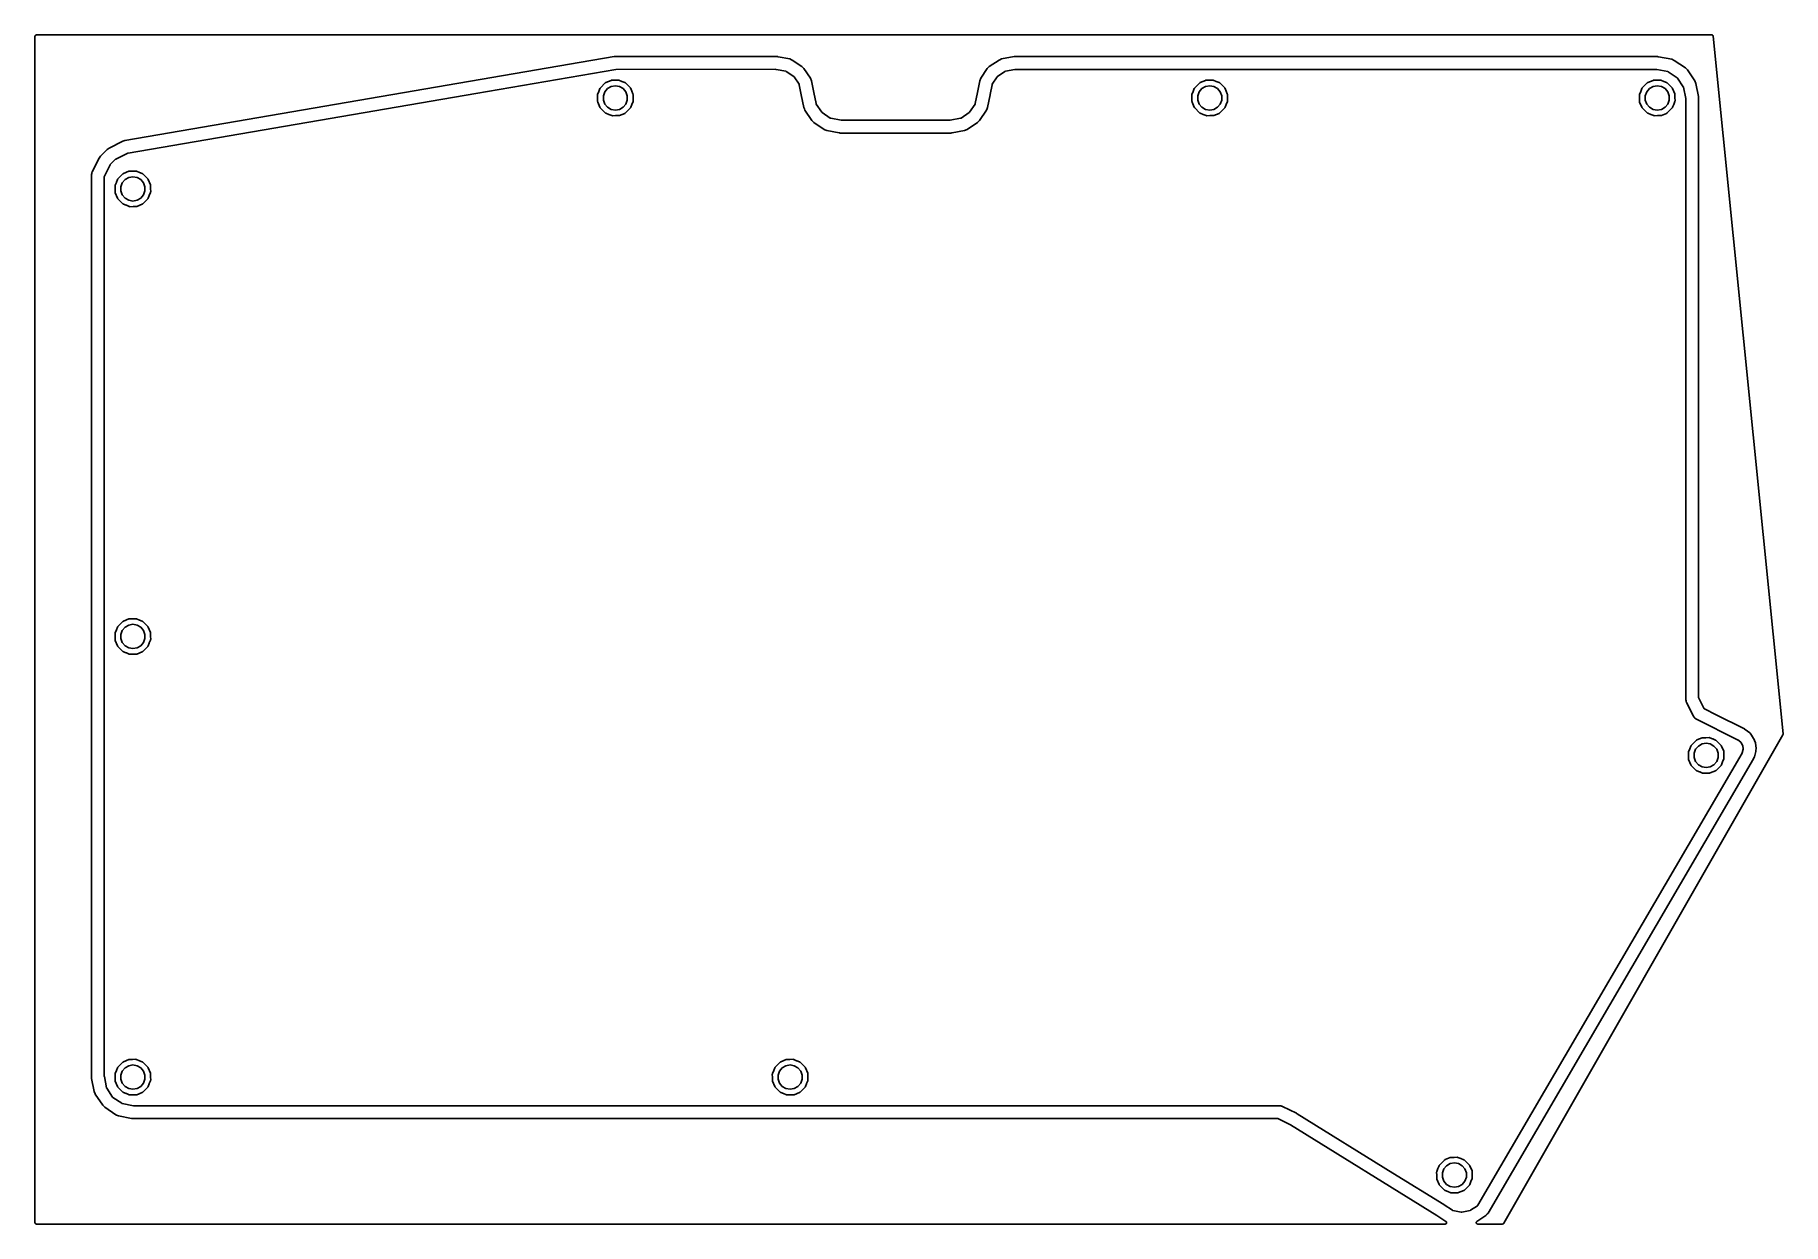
# Model space of a CAD drawing. Extents: x 64 to 222, y -146 to -38.
import ezdxf

# ---------------------------------------------------------------- set-up
doc = ezdxf.new("R2010")
doc.units = 0
doc.header["$MEASUREMENT"] = 0
doc.layers.add('BLACK', color=7, linetype='CONTINUOUS')

msp = doc.modelspace()

# ---------------------------------------------------------------- linework, layer by layer
at = {"layer": 'Black'}
for p, q in [((63.5, -38.227), (63.5019, -38.2161)), ((63.5, -145.923), (63.5, -38.227)), ((63.5019, -38.2049), (63.5057, -38.1945)), ((63.5019, -38.2161), (63.5019, -38.2049)), ((63.5057, -38.1945), (63.5077, -38.1836)), ((63.5077, -38.1836), (63.5132, -38.1739)), ((63.5132, -38.1739), (63.517, -38.1635)), ((63.517, -38.1635), (63.5242, -38.155)), ((63.5242, -38.155), (63.5297, -38.1454)), ((63.5297, -38.1454), (63.5382, -38.1382)), ((63.5382, -38.1382), (63.5454, -38.1297)), ((63.5454, -38.1297), (63.555, -38.1242)), ((63.555, -38.1242), (63.5635, -38.117)), ((63.5635, -38.117), (63.5739, -38.1132)), ((63.5739, -38.1132), (63.5836, -38.1077)), ((63.5836, -38.1077), (63.5945, -38.1057)), ((63.5945, -38.1057), (63.6049, -38.1019)), ((63.6049, -38.1019), (63.6161, -38.1019)), ((63.6161, -38.1019), (63.627, -38.1)), ((63.627, -38.1), (215.785, -38.1)), ((215.785, -38.1), (215.79, -38.1008)), ((215.79, -38.1008), (215.795, -38.1004)), ((215.795, -38.1004), (215.811, -38.1046)), ((215.811, -38.1046), (215.829, -38.1077)), ((215.829, -38.1077), (215.833, -38.1101)), ((215.833, -38.1101), (215.837, -38.1112)), ((215.837, -38.1112), (215.852, -38.121)), ((215.852, -38.121), (215.867, -38.1297)), ((215.867, -38.1297), (215.87, -38.1334)), ((215.87, -38.1334), (215.874, -38.1361)), ((215.874, -38.1361), (215.884, -38.1502)), ((215.884, -38.1502), (215.895, -38.1635)), ((215.895, -38.1635), (215.897, -38.168)), ((215.897, -38.168), (215.899, -38.1719)), ((215.899, -38.1719), (215.904, -38.1886)), ((215.904, -38.1886), (215.91, -38.2049)), ((215.91, -38.2049), (215.91, -38.2097)), ((215.91, -38.2097), (215.911, -38.2144)), ((215.911, -38.2144), (222.246, -101.56)), ((116.094, -40.0675), (71.6688, -47.6833)), ((103.547, -43.4014), (116.244, -41.2248)), ((116.151, -40.069), (116.094, -40.0675)), ((116.165, -40.0669), (116.151, -40.069)), ((116.179, -40.0666), (116.165, -40.0669)), ((116.227, -40.057), (116.179, -40.0666)), ((130.866, -40.0519), (116.227, -40.057)), ((116.244, -41.2248), (116.255, -41.2249)), ((116.255, -41.2249), (116.265, -41.223)), ((116.265, -41.223), (130.775, -41.218)), ((130.775, -41.218), (130.787, -41.2201)), ((130.787, -41.2201), (130.799, -41.2204)), ((130.799, -41.2204), (131.685, -41.3966)), ((130.948, -40.0682), (130.866, -40.0519)), ((130.96, -40.0685), (130.948, -40.0682)), ((130.973, -40.0706), (130.96, -40.0685)), ((130.996, -40.0706), (130.973, -40.0706)), ((132.039, -40.2781), (130.996, -40.0706)), ((132.209, -40.3483), (132.039, -40.2781)), ((132.272, -40.3746), (132.209, -40.3483)), ((132.209, -40.3483), (132.209, -40.3483)), ((133.156, -40.9655), (132.272, -40.3746)), ((133.335, -41.1437), (133.156, -40.9655)), ((133.925, -42.028), (133.335, -41.1437)), ((149.985, -41.1437), (149.395, -42.028)), ((150.164, -40.9655), (149.985, -41.1437)), ((151.048, -40.3746), (150.164, -40.9655)), ((151.111, -40.3483), (151.048, -40.3746)), ((151.28, -40.2785), (151.111, -40.3483)), ((151.111, -40.3483), (151.111, -40.3483)), ((152.428, -40.0686), (151.28, -40.2785)), ((151.635, -41.3966), (152.495, -41.2254)), ((152.429, -40.0682), (152.428, -40.0686)), ((152.43, -40.0682), (152.429, -40.0682)), ((152.486, -40.057), (152.43, -40.0682)), ((210.8, -40.057), (152.486, -40.057)), ((152.495, -41.2254), (152.508, -41.2252)), ((152.508, -41.2252), (152.52, -41.223)), ((152.52, -41.223), (210.75, -41.223)), ((210.75, -41.223), (210.762, -41.2252)), ((210.762, -41.2252), (210.775, -41.2254)), ((210.775, -41.2254), (211.783, -41.4259)), ((210.856, -40.0682), (210.8, -40.057)), ((210.869, -40.0685), (210.856, -40.0682)), ((210.881, -40.0706), (210.869, -40.0685)), ((210.946, -40.0706), (210.881, -40.0706)), ((212.136, -40.3074), (210.946, -40.0706)), ((212.369, -40.4039), (212.136, -40.3074)), ((213.379, -41.0782), (212.369, -40.4039)), ((213.557, -41.2564), (213.379, -41.0782)), ((214.231, -42.2657), (213.557, -41.2564)), ((115.295, -42.451), (114.843, -42.903)), ((115.314, -42.4433), (115.295, -42.451)), ((115.319, -42.4399), (115.314, -42.4433)), ((115.325, -42.4379), (115.319, -42.4399)), ((115.338, -42.4281), (115.325, -42.4379)), ((115.351, -42.4197), (115.338, -42.4281)), ((115.354, -42.4158), (115.351, -42.4197)), ((115.831, -42.2183), (115.354, -42.4158)), ((115.495, -42.9691), (115.827, -42.7774)), ((115.827, -42.7774), (116.205, -42.7108)), ((115.838, -42.2181), (115.831, -42.2183)), ((115.839, -42.2181), (115.838, -42.218)), ((115.838, -42.218), (115.838, -42.2181)), ((115.86, -42.2135), (115.839, -42.2181)), ((115.881, -42.209), (115.86, -42.2135)), ((115.882, -42.2086), (115.881, -42.2087)), ((115.881, -42.2087), (115.881, -42.209)), ((115.887, -42.2067), (115.882, -42.2086)), ((116.177, -42.207), (115.887, -42.2067)), ((116.179, -42.2066), (116.177, -42.207)), ((116.182, -42.2069), (116.179, -42.2066)), ((116.472, -42.1974), (116.182, -42.2069)), ((116.205, -42.7108), (116.583, -42.7774)), ((116.477, -42.1991), (116.472, -42.1974)), ((116.477, -42.1992), (116.477, -42.1991)), ((116.478, -42.1996), (116.477, -42.1992)), ((116.499, -42.2033), (116.478, -42.1996)), ((116.52, -42.2073), (116.499, -42.2033)), ((116.521, -42.2072), (116.52, -42.2073)), ((116.521, -42.2073), (116.521, -42.2072)), ((116.526, -42.2073), (116.521, -42.2073)), ((116.795, -42.3188), (116.526, -42.2073)), ((116.583, -42.7774), (116.915, -42.9691)), ((116.797, -42.3193), (116.795, -42.3188)), ((116.799, -42.3204), (116.797, -42.3193)), ((117.057, -42.4176), (116.799, -42.3204)), ((117.059, -42.4202), (117.057, -42.4176)), ((117.072, -42.4287), (117.059, -42.4202)), ((117.085, -42.4386), (117.072, -42.4287)), ((117.091, -42.4405), (117.085, -42.4386)), ((117.096, -42.4439), (117.091, -42.4405)), ((117.117, -42.4526), (117.096, -42.4439)), ((117.569, -42.9053), (117.117, -42.4526)), ((131.685, -41.3966), (131.688, -41.3976)), ((131.688, -41.3976), (131.691, -41.3978)), ((131.691, -41.3978), (131.709, -41.4056)), ((131.709, -41.4056), (131.727, -41.4126)), ((131.727, -41.4126), (131.729, -41.4145)), ((131.729, -41.4145), (131.731, -41.4156)), ((131.731, -41.4156), (132.402, -41.8635)), ((132.402, -41.8635), (132.404, -41.8654)), ((132.404, -41.8654), (132.406, -41.8666)), ((132.406, -41.8666), (132.419, -41.8806)), ((132.419, -41.8806), (132.433, -41.894)), ((132.433, -41.894), (132.435, -41.8965)), ((132.435, -41.8965), (132.437, -41.8985)), ((132.437, -41.8985), (132.884, -42.5688)), ((132.884, -42.5688), (132.886, -42.5713)), ((132.886, -42.5713), (132.887, -42.5735)), ((132.887, -42.5735), (132.894, -42.5915)), ((132.894, -42.5915), (132.902, -42.6092)), ((132.902, -42.6092), (132.902, -42.612)), ((132.902, -42.612), (132.903, -42.6146)), ((132.903, -42.6146), (133.088, -43.5437)), ((134.022, -42.2608), (133.925, -42.028)), ((134.232, -43.3163), (134.022, -42.2608)), ((149.298, -42.2608), (149.088, -43.3163)), ((149.395, -42.028), (149.298, -42.2608)), ((150.24, -43.5018), (150.417, -42.6146)), ((150.417, -42.6146), (150.418, -42.612)), ((150.418, -42.6092), (150.426, -42.5915)), ((150.418, -42.612), (150.418, -42.6092)), ((150.426, -42.5915), (150.433, -42.5735)), ((150.433, -42.5735), (150.434, -42.5713)), ((150.434, -42.5713), (150.436, -42.5688)), ((150.436, -42.5688), (150.883, -41.8985)), ((150.883, -41.8985), (150.885, -41.8965)), ((150.885, -41.8965), (150.887, -41.894)), ((150.887, -41.894), (150.901, -41.8806)), ((150.901, -41.8806), (150.914, -41.8666)), ((150.914, -41.8666), (150.916, -41.8654)), ((150.916, -41.8654), (150.918, -41.8635)), ((150.918, -41.8635), (151.589, -41.4156)), ((151.589, -41.4156), (151.591, -41.4145)), ((151.591, -41.4145), (151.593, -41.4126)), ((151.593, -41.4126), (151.611, -41.4056)), ((151.611, -41.4056), (151.629, -41.3978)), ((151.629, -41.3978), (151.632, -41.3976)), ((151.632, -41.3976), (151.635, -41.3966)), ((169.27, -42.451), (168.818, -42.903)), ((169.289, -42.4433), (169.27, -42.451)), ((169.294, -42.4399), (169.289, -42.4433)), ((169.3, -42.4379), (169.294, -42.4399)), ((169.313, -42.4281), (169.3, -42.4379)), ((169.326, -42.4197), (169.313, -42.4281)), ((169.329, -42.4158), (169.326, -42.4197)), ((169.806, -42.2183), (169.329, -42.4158)), ((169.47, -42.9691), (169.802, -42.7774)), ((169.802, -42.7774), (170.18, -42.7108)), ((169.813, -42.2181), (169.806, -42.2183)), ((169.814, -42.2181), (169.813, -42.218)), ((169.813, -42.218), (169.813, -42.2181)), ((169.835, -42.2135), (169.814, -42.2181)), ((169.856, -42.209), (169.835, -42.2135)), ((169.857, -42.2086), (169.856, -42.2087)), ((169.856, -42.2087), (169.856, -42.209)), ((169.862, -42.2067), (169.857, -42.2086)), ((170.152, -42.207), (169.862, -42.2067)), ((170.154, -42.2066), (170.152, -42.207)), ((170.157, -42.2069), (170.154, -42.2066)), ((170.447, -42.1974), (170.157, -42.2069)), ((170.18, -42.7108), (170.558, -42.7774)), ((170.452, -42.1991), (170.447, -42.1974)), ((170.452, -42.1992), (170.452, -42.1991)), ((170.453, -42.1996), (170.452, -42.1992)), ((170.474, -42.2033), (170.453, -42.1996)), ((170.495, -42.2073), (170.474, -42.2033)), ((170.496, -42.2072), (170.495, -42.2073)), ((170.496, -42.2073), (170.496, -42.2072)), ((170.501, -42.2073), (170.496, -42.2073)), ((170.77, -42.3188), (170.501, -42.2073)), ((170.558, -42.7774), (170.89, -42.9691)), ((170.772, -42.3193), (170.77, -42.3188)), ((170.774, -42.3204), (170.772, -42.3193)), ((171.032, -42.4176), (170.774, -42.3204)), ((171.034, -42.4202), (171.032, -42.4176)), ((171.047, -42.4287), (171.034, -42.4202)), ((171.06, -42.4386), (171.047, -42.4287)), ((171.066, -42.4405), (171.06, -42.4386)), ((171.071, -42.4439), (171.066, -42.4405)), ((171.092, -42.4526), (171.071, -42.4439)), ((171.544, -42.9053), (171.092, -42.4526)), ((209.91, -42.451), (209.458, -42.903)), ((209.929, -42.4433), (209.91, -42.451)), ((209.934, -42.4399), (209.929, -42.4433)), ((209.94, -42.4379), (209.934, -42.4399)), ((209.953, -42.4281), (209.94, -42.4379)), ((209.966, -42.4197), (209.953, -42.4281)), ((209.969, -42.4158), (209.966, -42.4197)), ((210.446, -42.2183), (209.969, -42.4158)), ((210.11, -42.9691), (210.442, -42.7774)), ((210.442, -42.7774), (210.82, -42.7108)), ((210.453, -42.2181), (210.446, -42.2183)), ((210.454, -42.2181), (210.453, -42.218)), ((210.453, -42.218), (210.453, -42.2181)), ((210.475, -42.2135), (210.454, -42.2181)), ((210.496, -42.209), (210.475, -42.2135)), ((210.497, -42.2086), (210.496, -42.2087)), ((210.496, -42.2087), (210.496, -42.209)), ((210.502, -42.2067), (210.497, -42.2086)), ((210.792, -42.207), (210.502, -42.2067)), ((210.794, -42.2066), (210.792, -42.207)), ((210.797, -42.2069), (210.794, -42.2066)), ((211.087, -42.1974), (210.797, -42.2069)), ((210.82, -42.7108), (211.198, -42.7774)), ((211.092, -42.1991), (211.087, -42.1974)), ((211.092, -42.1992), (211.092, -42.1991)), ((211.093, -42.1996), (211.092, -42.1992)), ((211.114, -42.2033), (211.093, -42.1996)), ((211.135, -42.2073), (211.114, -42.2033)), ((211.136, -42.2072), (211.135, -42.2073)), ((211.136, -42.2073), (211.136, -42.2072)), ((211.141, -42.2073), (211.136, -42.2073)), ((211.41, -42.3188), (211.141, -42.2073)), ((211.198, -42.7774), (211.53, -42.9691)), ((211.412, -42.3193), (211.41, -42.3188)), ((211.414, -42.3204), (211.412, -42.3193)), ((211.672, -42.4176), (211.414, -42.3204)), ((211.674, -42.4202), (211.672, -42.4176)), ((211.687, -42.4287), (211.674, -42.4202)), ((211.7, -42.4386), (211.687, -42.4287)), ((211.706, -42.4405), (211.7, -42.4386)), ((211.711, -42.4439), (211.706, -42.4405)), ((211.732, -42.4526), (211.711, -42.4439)), ((212.184, -42.9053), (211.732, -42.4526)), ((211.783, -41.4259), (211.785, -41.4269)), ((211.785, -41.4269), (211.788, -41.4271)), ((211.788, -41.4271), (211.806, -41.4349)), ((211.806, -41.4349), (211.824, -41.4419)), ((211.824, -41.4419), (211.826, -41.4438)), ((211.826, -41.4438), (211.829, -41.4449)), ((211.829, -41.4449), (212.624, -41.9762)), ((212.624, -41.9762), (212.626, -41.9782)), ((212.626, -41.9782), (212.628, -41.9794)), ((212.628, -41.9794), (212.642, -41.9934)), ((212.642, -41.9934), (212.656, -42.0067)), ((212.656, -42.0067), (212.657, -42.0092)), ((212.657, -42.0092), (212.659, -42.0113)), ((212.659, -42.0113), (213.19, -42.8064)), ((213.19, -42.8064), (213.191, -42.809)), ((213.191, -42.809), (213.193, -42.8111)), ((213.193, -42.8111), (213.2, -42.8291)), ((213.2, -42.8291), (213.208, -42.8468)), ((213.208, -42.8468), (213.208, -42.8496)), ((213.208, -42.8496), (213.209, -42.8522)), ((213.209, -42.8522), (213.41, -43.8602)), ((214.328, -42.4985), (214.231, -42.2657)), ((214.564, -43.689), (214.328, -42.4985)), ((71.9571, -48.8169), (103.547, -43.4014)), ((114.589, -43.5432), (114.587, -43.5477)), ((114.587, -43.5477), (114.597, -43.8384)), ((114.59, -43.542), (114.589, -43.5426)), ((114.589, -43.5426), (114.589, -43.5432)), ((114.593, -43.5209), (114.59, -43.542)), ((114.597, -43.4999), (114.593, -43.5209)), ((114.709, -43.2252), (114.597, -43.4937)), ((114.597, -43.4937), (114.597, -43.4986)), ((114.597, -43.4986), (114.597, -43.4992)), ((114.597, -43.4992), (114.597, -43.4999)), ((114.597, -43.8384), (114.597, -43.8405)), ((114.597, -43.8405), (114.597, -43.8426)), ((114.597, -43.8426), (114.597, -44.1334)), ((114.597, -44.1334), (114.599, -44.1379)), ((114.599, -44.1379), (114.599, -44.1385)), ((114.599, -44.1385), (114.599, -44.1391)), ((114.599, -44.1391), (114.603, -44.1601)), ((114.603, -44.1601), (114.608, -44.181)), ((114.608, -44.181), (114.608, -44.1816)), ((114.608, -44.1816), (114.608, -44.1823)), ((114.608, -44.1823), (114.608, -44.1892)), ((114.608, -44.1892), (114.806, -44.6659)), ((114.71, -43.2212), (114.709, -43.2231)), ((114.709, -43.2231), (114.709, -43.2252)), ((114.808, -42.963), (114.71, -43.2212)), ((114.81, -42.961), (114.808, -42.963)), ((114.819, -42.9476), (114.81, -42.961)), ((114.829, -42.9352), (114.819, -42.9476)), ((114.831, -42.9292), (114.829, -42.9352)), ((114.834, -42.9239), (114.831, -42.9292)), ((114.843, -42.903), (114.834, -42.9239)), ((115.118, -43.6233), (115.249, -43.2629)), ((115.118, -44.0067), (115.118, -43.6233)), ((115.249, -44.3671), (115.118, -44.0067)), ((115.249, -43.2629), (115.495, -42.9691)), ((115.495, -44.6609), (115.249, -44.3671)), ((116.915, -42.9691), (117.161, -43.2629)), ((117.161, -44.3671), (116.915, -44.6609)), ((117.161, -43.2629), (117.292, -43.6233)), ((117.292, -44.0067), (117.161, -44.3671)), ((117.292, -43.6233), (117.292, -44.0067)), ((117.577, -42.9239), (117.569, -42.9053)), ((117.58, -42.9293), (117.577, -42.9239)), ((117.582, -42.9354), (117.58, -42.9293)), ((117.592, -42.9478), (117.582, -42.9354)), ((117.6, -42.9611), (117.592, -42.9478)), ((117.604, -42.9641), (117.6, -42.9611)), ((117.602, -44.667), (117.7, -44.4088)), ((117.802, -43.4408), (117.604, -42.9641)), ((117.7, -44.4088), (117.701, -44.4069)), ((117.701, -44.4048), (117.813, -44.1363)), ((117.701, -44.4069), (117.701, -44.4048)), ((117.802, -43.4477), (117.802, -43.4408)), ((117.802, -43.4484), (117.802, -43.4477)), ((117.802, -43.449), (117.802, -43.4484)), ((117.807, -43.4699), (117.802, -43.449)), ((117.811, -43.4909), (117.807, -43.4699)), ((117.811, -43.4915), (117.811, -43.4909)), ((117.811, -43.4921), (117.811, -43.4915)), ((117.813, -43.4966), (117.811, -43.4921)), ((117.813, -43.7874), (117.813, -43.4966)), ((117.813, -43.7895), (117.813, -43.7874)), ((117.813, -43.7916), (117.813, -43.7895)), ((117.823, -44.0823), (117.813, -43.7916)), ((117.813, -44.1301), (117.817, -44.1091)), ((117.813, -44.1308), (117.813, -44.1301)), ((117.813, -44.1314), (117.813, -44.1308)), ((117.813, -44.1363), (117.813, -44.1314)), ((117.817, -44.1091), (117.82, -44.088)), ((117.82, -44.088), (117.821, -44.0874)), ((117.821, -44.0868), (117.823, -44.0823)), ((117.821, -44.0874), (117.821, -44.0868)), ((133.088, -43.5437), (133.088, -43.5437)), ((133.088, -43.5437), (133.314, -44.6795)), ((134.433, -44.3258), (134.232, -43.3163)), ((134.232, -43.3163), (134.232, -43.3163)), ((134.434, -44.3284), (134.433, -44.3258)), ((134.434, -44.3312), (134.434, -44.3284)), ((134.442, -44.3489), (134.434, -44.3312)), ((134.449, -44.3669), (134.442, -44.3489)), ((134.45, -44.369), (134.449, -44.3669)), ((134.452, -44.3716), (134.45, -44.369)), ((134.945, -45.11), (134.452, -44.3716)), ((148.868, -44.3716), (148.375, -45.11)), ((148.87, -44.369), (148.868, -44.3716)), ((148.871, -44.3669), (148.87, -44.369)), ((148.878, -44.3489), (148.871, -44.3669)), ((148.886, -44.3312), (148.878, -44.3489)), ((148.887, -44.3258), (148.886, -44.3284)), ((148.886, -44.3284), (148.886, -44.3312)), ((149.088, -43.3163), (148.887, -44.3258)), ((149.088, -43.3163), (149.088, -43.3163)), ((150.006, -44.6795), (150.232, -43.5437)), ((150.232, -43.5437), (150.24, -43.5018)), ((150.232, -43.5437), (150.232, -43.5437)), ((150.24, -43.5018), (150.24, -43.5018)), ((168.564, -43.5432), (168.562, -43.5477)), ((168.562, -43.5477), (168.572, -43.8384)), ((168.565, -43.542), (168.564, -43.5426)), ((168.564, -43.5426), (168.564, -43.5432)), ((168.568, -43.5209), (168.565, -43.542)), ((168.572, -43.4999), (168.568, -43.5209)), ((168.684, -43.2252), (168.572, -43.4937)), ((168.572, -43.4937), (168.572, -43.4986)), ((168.572, -43.4986), (168.572, -43.4992)), ((168.572, -43.4992), (168.572, -43.4999)), ((168.572, -43.8384), (168.572, -43.8405)), ((168.572, -43.8405), (168.572, -43.8426)), ((168.572, -43.8426), (168.572, -44.1334)), ((168.572, -44.1334), (168.574, -44.1379)), ((168.574, -44.1379), (168.574, -44.1385)), ((168.574, -44.1385), (168.574, -44.1391)), ((168.574, -44.1391), (168.578, -44.1601)), ((168.578, -44.1601), (168.583, -44.181)), ((168.583, -44.181), (168.583, -44.1816)), ((168.583, -44.1816), (168.583, -44.1823)), ((168.583, -44.1823), (168.583, -44.1892)), ((168.583, -44.1892), (168.781, -44.6659)), ((168.685, -43.2212), (168.684, -43.2231)), ((168.684, -43.2231), (168.684, -43.2252)), ((168.783, -42.963), (168.685, -43.2212)), ((168.785, -42.961), (168.783, -42.963)), ((168.794, -42.9476), (168.785, -42.961)), ((168.804, -42.9352), (168.794, -42.9476)), ((168.806, -42.9292), (168.804, -42.9352)), ((168.809, -42.9239), (168.806, -42.9292)), ((168.818, -42.903), (168.809, -42.9239)), ((169.093, -43.6233), (169.224, -43.2629)), ((169.093, -44.0067), (169.093, -43.6233)), ((169.224, -44.3671), (169.093, -44.0067)), ((169.224, -43.2629), (169.47, -42.9691)), ((169.47, -44.6609), (169.224, -44.3671)), ((170.89, -42.9691), (171.136, -43.2629)), ((171.136, -44.3671), (170.89, -44.6609)), ((171.136, -43.2629), (171.267, -43.6233)), ((171.267, -44.0067), (171.136, -44.3671)), ((171.267, -43.6233), (171.267, -44.0067)), ((171.552, -42.9239), (171.544, -42.9053)), ((171.555, -42.9293), (171.552, -42.9239)), ((171.557, -42.9354), (171.555, -42.9293)), ((171.567, -42.9478), (171.557, -42.9354)), ((171.575, -42.9611), (171.567, -42.9478)), ((171.579, -42.9641), (171.575, -42.9611)), ((171.577, -44.667), (171.675, -44.4088)), ((171.777, -43.4408), (171.579, -42.9641)), ((171.675, -44.4088), (171.676, -44.4069)), ((171.676, -44.4048), (171.788, -44.1363)), ((171.676, -44.4069), (171.676, -44.4048)), ((171.777, -43.4477), (171.777, -43.4408)), ((171.777, -43.4484), (171.777, -43.4477)), ((171.777, -43.449), (171.777, -43.4484)), ((171.782, -43.4699), (171.777, -43.449)), ((171.786, -43.4909), (171.782, -43.4699)), ((171.786, -43.4915), (171.786, -43.4909)), ((171.786, -43.4921), (171.786, -43.4915)), ((171.788, -43.4965), (171.786, -43.4921)), ((171.788, -43.5265), (171.788, -43.4965)), ((171.788, -43.7874), (171.788, -43.5265)), ((171.788, -43.5265), (171.788, -43.5265)), ((171.788, -43.5265), (171.788, -43.5265)), ((171.788, -43.7895), (171.788, -43.7874)), ((171.788, -43.7916), (171.788, -43.7895)), ((171.798, -44.0823), (171.788, -43.7916)), ((171.788, -44.1301), (171.792, -44.1091)), ((171.788, -44.1308), (171.788, -44.1301)), ((171.788, -44.1314), (171.788, -44.1308)), ((171.788, -44.1363), (171.788, -44.1314)), ((171.792, -44.1091), (171.795, -44.088)), ((171.795, -44.088), (171.796, -44.0874)), ((171.796, -44.0868), (171.798, -44.0823)), ((171.796, -44.0874), (171.796, -44.0868)), ((209.204, -43.5432), (209.202, -43.5477)), ((209.202, -43.5477), (209.212, -43.8384)), ((209.205, -43.542), (209.204, -43.5426)), ((209.204, -43.5426), (209.204, -43.5432)), ((209.208, -43.5209), (209.205, -43.542)), ((209.212, -43.4999), (209.208, -43.5209)), ((209.324, -43.2252), (209.212, -43.4937)), ((209.212, -43.4937), (209.212, -43.4986)), ((209.212, -43.4986), (209.212, -43.4992)), ((209.212, -43.4992), (209.212, -43.4999)), ((209.212, -43.8384), (209.212, -43.8405)), ((209.212, -43.8405), (209.212, -43.8426)), ((209.212, -43.8426), (209.212, -44.1334)), ((209.212, -44.1334), (209.214, -44.1379)), ((209.214, -44.1379), (209.214, -44.1385)), ((209.214, -44.1385), (209.214, -44.1391)), ((209.214, -44.1391), (209.218, -44.1601)), ((209.218, -44.1601), (209.223, -44.181)), ((209.223, -44.181), (209.223, -44.1816)), ((209.223, -44.1816), (209.223, -44.1823)), ((209.223, -44.1823), (209.223, -44.1892)), ((209.223, -44.1892), (209.421, -44.6659)), ((209.325, -43.2212), (209.324, -43.2231)), ((209.324, -43.2231), (209.324, -43.2252)), ((209.423, -42.963), (209.325, -43.2212)), ((209.425, -42.961), (209.423, -42.963)), ((209.434, -42.9476), (209.425, -42.961)), ((209.444, -42.9352), (209.434, -42.9476)), ((209.446, -42.9292), (209.444, -42.9352)), ((209.449, -42.9239), (209.446, -42.9292)), ((209.458, -42.903), (209.449, -42.9239)), ((209.733, -43.6233), (209.864, -43.2629)), ((209.733, -44.0067), (209.733, -43.6233)), ((209.864, -44.3671), (209.733, -44.0067)), ((209.864, -43.2629), (210.11, -42.9691)), ((210.11, -44.6609), (209.864, -44.3671)), ((211.53, -42.9691), (211.776, -43.2629)), ((211.776, -44.3671), (211.53, -44.6609)), ((211.776, -43.2629), (211.907, -43.6233)), ((211.907, -44.0067), (211.776, -44.3671)), ((211.907, -43.6233), (211.907, -44.0067)), ((212.192, -42.9239), (212.184, -42.9053)), ((212.195, -42.9293), (212.192, -42.9239)), ((212.197, -42.9354), (212.195, -42.9293)), ((212.207, -42.9478), (212.197, -42.9354)), ((212.215, -42.9611), (212.207, -42.9478)), ((212.219, -42.9641), (212.215, -42.9611)), ((212.217, -44.667), (212.315, -44.4088)), ((212.417, -43.4408), (212.219, -42.9641)), ((212.315, -44.4088), (212.316, -44.4069)), ((212.316, -44.4048), (212.428, -44.1363)), ((212.316, -44.4069), (212.316, -44.4048)), ((212.417, -43.4477), (212.417, -43.4408)), ((212.417, -43.4484), (212.417, -43.4477)), ((212.417, -43.449), (212.417, -43.4484)), ((212.422, -43.4699), (212.417, -43.449)), ((212.426, -43.4909), (212.422, -43.4699)), ((212.426, -43.4915), (212.426, -43.4909)), ((212.426, -43.4921), (212.426, -43.4915)), ((212.428, -43.4966), (212.426, -43.4921)), ((212.428, -43.7874), (212.428, -43.4966)), ((212.428, -43.7895), (212.428, -43.7874)), ((212.428, -43.7916), (212.428, -43.7895)), ((212.438, -44.0823), (212.428, -43.7916)), ((212.428, -44.1301), (212.432, -44.1091)), ((212.428, -44.1308), (212.428, -44.1301)), ((212.428, -44.1314), (212.428, -44.1308)), ((212.428, -44.1363), (212.428, -44.1314)), ((212.432, -44.1091), (212.435, -44.088)), ((212.435, -44.088), (212.436, -44.0874)), ((212.436, -44.0868), (212.438, -44.0823)), ((212.436, -44.0874), (212.436, -44.0868)), ((213.41, -43.8602), (213.41, -43.8726)), ((213.41, -43.8726), (213.412, -43.8849)), ((213.412, -43.8849), (213.412, -98.4125)), ((214.564, -43.7464), (214.564, -43.689)), ((214.567, -43.7587), (214.564, -43.7464)), ((214.567, -43.7712), (214.567, -43.7587)), ((214.578, -43.8275), (214.567, -43.7712)), ((214.578, -98.2574), (214.578, -43.8275)), ((114.806, -44.6659), (114.81, -44.6689)), ((114.81, -44.6689), (114.818, -44.6822)), ((114.818, -44.6822), (114.828, -44.6946)), ((114.828, -44.6946), (114.83, -44.7007)), ((114.83, -44.7007), (114.833, -44.7061)), ((114.833, -44.7061), (114.841, -44.7247)), ((114.841, -44.7247), (115.293, -45.1774)), ((115.293, -45.1774), (115.314, -45.1861)), ((115.314, -45.1861), (115.319, -45.1895)), ((115.319, -45.1895), (115.325, -45.1914)), ((115.325, -45.1914), (115.338, -45.2013)), ((115.338, -45.2013), (115.351, -45.2098)), ((115.351, -45.2098), (115.353, -45.2124)), ((115.353, -45.2124), (115.611, -45.3096)), ((115.827, -44.8526), (115.495, -44.6609)), ((115.611, -45.3096), (115.613, -45.3107)), ((115.613, -45.3107), (115.615, -45.3112)), ((115.615, -45.3112), (115.884, -45.4227)), ((116.205, -44.9192), (115.827, -44.8526)), ((115.884, -45.4227), (115.889, -45.4227)), ((115.889, -45.4227), (115.889, -45.4228)), ((115.889, -45.4228), (115.89, -45.4227)), ((115.89, -45.4227), (115.911, -45.4267)), ((115.911, -45.4267), (115.932, -45.4304)), ((115.932, -45.4304), (115.933, -45.4308)), ((115.933, -45.4308), (115.933, -45.4309)), ((115.933, -45.4309), (115.938, -45.4326)), ((115.938, -45.4326), (116.228, -45.4231)), ((116.583, -44.8526), (116.205, -44.9192)), ((116.228, -45.4231), (116.23, -45.4234)), ((116.23, -45.4234), (116.233, -45.423)), ((116.233, -45.423), (116.523, -45.4233)), ((116.523, -45.4233), (116.528, -45.4214)), ((116.528, -45.4214), (116.529, -45.4213)), ((116.529, -45.421), (116.55, -45.4165)), ((116.529, -45.4213), (116.529, -45.421)), ((116.55, -45.4165), (116.571, -45.4119)), ((116.571, -45.4119), (116.572, -45.412)), ((116.572, -45.4119), (116.579, -45.4117)), ((116.572, -45.412), (116.572, -45.4119)), ((116.579, -45.4117), (117.056, -45.2142)), ((116.915, -44.6609), (116.583, -44.8526)), ((117.056, -45.2142), (117.059, -45.2103)), ((117.059, -45.2103), (117.072, -45.2019)), ((117.072, -45.2019), (117.085, -45.1921)), ((117.085, -45.1921), (117.091, -45.1901)), ((117.091, -45.1901), (117.096, -45.1867)), ((117.096, -45.1867), (117.115, -45.179)), ((117.115, -45.179), (117.567, -44.727)), ((117.567, -44.727), (117.576, -44.7061)), ((117.576, -44.7061), (117.579, -44.7008)), ((117.579, -44.7008), (117.581, -44.6948)), ((117.581, -44.6948), (117.591, -44.6824)), ((117.591, -44.6824), (117.6, -44.669)), ((117.6, -44.669), (117.602, -44.667)), ((133.314, -44.6795), (133.369, -44.8117)), ((133.369, -44.8117), (133.369, -44.8117)), ((133.369, -44.8117), (133.411, -44.9123)), ((133.411, -44.9123), (134.047, -45.8648)), ((134.047, -45.8648), (134.225, -46.043)), ((134.947, -45.112), (134.945, -45.11)), ((134.948, -45.1145), (134.947, -45.112)), ((134.962, -45.1279), (134.948, -45.1145)), ((134.975, -45.1419), (134.962, -45.1279)), ((134.978, -45.1431), (134.975, -45.1419)), ((134.98, -45.145), (134.978, -45.1431)), ((135.718, -45.6384), (134.98, -45.145)), ((135.721, -45.6396), (135.718, -45.6384)), ((135.723, -45.6414), (135.721, -45.6396)), ((135.741, -45.6484), (135.723, -45.6414)), ((135.759, -45.6562), (135.741, -45.6484)), ((135.762, -45.6564), (135.759, -45.6562)), ((135.764, -45.6574), (135.762, -45.6564)), ((136.705, -45.8446), (135.764, -45.6574)), ((136.718, -45.8448), (136.705, -45.8446)), ((136.73, -45.847), (136.718, -45.8448)), ((146.59, -45.847), (136.73, -45.847)), ((146.602, -45.8448), (146.59, -45.847)), ((146.615, -45.8446), (146.602, -45.8448)), ((147.556, -45.6574), (146.615, -45.8446)), ((147.558, -45.6564), (147.556, -45.6574)), ((147.561, -45.6562), (147.558, -45.6564)), ((147.579, -45.6484), (147.561, -45.6562)), ((147.597, -45.6414), (147.579, -45.6484)), ((147.599, -45.6396), (147.597, -45.6414)), ((147.602, -45.6384), (147.599, -45.6396)), ((148.34, -45.145), (147.602, -45.6384)), ((148.342, -45.1431), (148.34, -45.145)), ((148.345, -45.1419), (148.342, -45.1431)), ((148.358, -45.1279), (148.345, -45.1419)), ((148.372, -45.1145), (148.358, -45.1279)), ((148.373, -45.112), (148.372, -45.1145)), ((148.375, -45.11), (148.373, -45.112)), ((149.095, -46.043), (149.273, -45.8648)), ((149.273, -45.8648), (149.909, -44.9123)), ((149.909, -44.9123), (149.971, -44.7647)), ((149.971, -44.7647), (150.006, -44.6795)), ((149.971, -44.7647), (149.971, -44.7647)), ((168.781, -44.6659), (168.785, -44.6689)), ((168.785, -44.6689), (168.793, -44.6822)), ((168.793, -44.6822), (168.803, -44.6946)), ((168.803, -44.6946), (168.805, -44.7007)), ((168.805, -44.7007), (168.808, -44.7061)), ((168.808, -44.7061), (168.816, -44.7247)), ((168.816, -44.7247), (169.268, -45.1774)), ((169.268, -45.1774), (169.289, -45.1861)), ((169.289, -45.1861), (169.294, -45.1895)), ((169.294, -45.1895), (169.3, -45.1914)), ((169.3, -45.1914), (169.313, -45.2013)), ((169.313, -45.2013), (169.326, -45.2098)), ((169.326, -45.2098), (169.328, -45.2124)), ((169.328, -45.2124), (169.586, -45.3096)), ((169.802, -44.8526), (169.47, -44.6609)), ((169.586, -45.3096), (169.588, -45.3107)), ((169.588, -45.3107), (169.59, -45.3112)), ((169.59, -45.3112), (169.859, -45.4227)), ((170.18, -44.9192), (169.802, -44.8526)), ((169.859, -45.4227), (169.864, -45.4227)), ((169.864, -45.4227), (169.864, -45.4228)), ((169.864, -45.4228), (169.865, -45.4227)), ((169.865, -45.4227), (169.886, -45.4267)), ((169.886, -45.4267), (169.907, -45.4304)), ((169.907, -45.4304), (169.908, -45.4308)), ((169.908, -45.4308), (169.908, -45.4309)), ((169.908, -45.4309), (169.913, -45.4326)), ((169.913, -45.4326), (170.203, -45.4231)), ((170.558, -44.8526), (170.18, -44.9192)), ((170.203, -45.4231), (170.206, -45.4234)), ((170.206, -45.4234), (170.208, -45.423)), ((170.208, -45.423), (170.498, -45.4233)), ((170.498, -45.4233), (170.503, -45.4214)), ((170.503, -45.4214), (170.504, -45.4213)), ((170.504, -45.421), (170.525, -45.4165)), ((170.504, -45.4213), (170.504, -45.421)), ((170.525, -45.4165), (170.546, -45.4119)), ((170.546, -45.4119), (170.547, -45.412)), ((170.547, -45.4119), (170.554, -45.4117)), ((170.547, -45.412), (170.547, -45.4119)), ((170.554, -45.4117), (171.031, -45.2142)), ((170.89, -44.6609), (170.558, -44.8526)), ((171.031, -45.2142), (171.034, -45.2103)), ((171.034, -45.2103), (171.047, -45.2019)), ((171.047, -45.2019), (171.06, -45.1921)), ((171.06, -45.1921), (171.066, -45.1901)), ((171.066, -45.1901), (171.071, -45.1867)), ((171.071, -45.1867), (171.09, -45.179)), ((171.09, -45.179), (171.542, -44.727)), ((171.542, -44.727), (171.551, -44.7061)), ((171.551, -44.7061), (171.554, -44.7008)), ((171.554, -44.7008), (171.556, -44.6948)), ((171.556, -44.6948), (171.566, -44.6824)), ((171.566, -44.6824), (171.575, -44.669)), ((171.575, -44.669), (171.577, -44.667)), ((209.421, -44.6659), (209.425, -44.6689)), ((209.425, -44.6689), (209.433, -44.6822)), ((209.433, -44.6822), (209.443, -44.6946)), ((209.443, -44.6946), (209.445, -44.7007)), ((209.445, -44.7007), (209.448, -44.7061)), ((209.448, -44.7061), (209.456, -44.7247)), ((209.456, -44.7247), (209.908, -45.1774)), ((209.908, -45.1774), (209.929, -45.1861)), ((209.929, -45.1861), (209.934, -45.1895)), ((209.934, -45.1895), (209.94, -45.1914)), ((209.94, -45.1914), (209.953, -45.2013)), ((209.953, -45.2013), (209.966, -45.2098)), ((209.966, -45.2098), (209.968, -45.2124)), ((209.968, -45.2124), (210.226, -45.3096)), ((210.442, -44.8526), (210.11, -44.6609)), ((210.226, -45.3096), (210.228, -45.3107)), ((210.228, -45.3107), (210.23, -45.3112)), ((210.23, -45.3112), (210.499, -45.4227)), ((210.82, -44.9192), (210.442, -44.8526)), ((210.499, -45.4227), (210.504, -45.4227)), ((210.504, -45.4227), (210.504, -45.4228)), ((210.504, -45.4228), (210.505, -45.4227)), ((210.505, -45.4227), (210.526, -45.4267)), ((210.526, -45.4267), (210.547, -45.4304)), ((210.547, -45.4304), (210.548, -45.4308)), ((210.548, -45.4308), (210.548, -45.4309)), ((210.548, -45.4309), (210.553, -45.4326)), ((210.553, -45.4326), (210.843, -45.4231)), ((211.198, -44.8526), (210.82, -44.9192)), ((210.843, -45.4231), (210.845, -45.4234)), ((210.845, -45.4234), (210.848, -45.423)), ((210.848, -45.423), (211.138, -45.4233)), ((211.138, -45.4233), (211.143, -45.4214)), ((211.143, -45.4214), (211.144, -45.4213)), ((211.144, -45.421), (211.165, -45.4165)), ((211.144, -45.4213), (211.144, -45.421)), ((211.165, -45.4165), (211.186, -45.4119)), ((211.186, -45.4119), (211.187, -45.412)), ((211.187, -45.4119), (211.194, -45.4117)), ((211.187, -45.412), (211.187, -45.4119)), ((211.194, -45.4117), (211.671, -45.2142)), ((211.53, -44.6609), (211.198, -44.8526)), ((211.671, -45.2142), (211.674, -45.2103)), ((211.674, -45.2103), (211.687, -45.2019)), ((211.687, -45.2019), (211.7, -45.1921)), ((211.7, -45.1921), (211.706, -45.1901)), ((211.706, -45.1901), (211.711, -45.1867)), ((211.711, -45.1867), (211.73, -45.179)), ((211.73, -45.179), (212.182, -44.727)), ((212.182, -44.727), (212.191, -44.7061)), ((212.191, -44.7061), (212.194, -44.7008)), ((212.194, -44.7008), (212.196, -44.6948)), ((212.196, -44.6948), (212.206, -44.6824)), ((212.206, -44.6824), (212.215, -44.669)), ((212.215, -44.669), (212.217, -44.667)), ((134.225, -46.043), (135.178, -46.6794)), ((135.178, -46.6794), (135.244, -46.7071)), ((135.244, -46.7071), (135.41, -46.7759)), ((135.41, -46.7759), (136.534, -46.9994)), ((136.534, -46.9994), (136.591, -46.9994)), ((136.591, -46.9994), (136.604, -47.0015)), ((136.604, -47.0015), (136.616, -47.0018)), ((136.616, -47.0018), (136.673, -47.013)), ((136.673, -47.013), (146.647, -47.013)), ((146.647, -47.013), (146.704, -47.0018)), ((146.704, -47.0018), (146.716, -47.0015)), ((146.716, -47.0015), (146.729, -46.9994)), ((146.729, -46.9994), (146.786, -46.9994)), ((146.786, -46.9994), (147.91, -46.7759)), ((147.91, -46.7759), (148.142, -46.6794)), ((148.142, -46.6794), (149.095, -46.043)), ((69.3851, -49.2004), (69.323, -49.2805)), ((69.3872, -49.1964), (69.3851, -49.2004)), ((69.3903, -49.1931), (69.3872, -49.1964)), ((69.4466, -49.1089), (69.3903, -49.1931)), ((70.0639, -48.4916), (69.4466, -49.1089)), ((70.1481, -48.4353), (70.0639, -48.4916)), ((70.1514, -48.4322), (70.1481, -48.4353)), ((70.1554, -48.4301), (70.1514, -48.4322)), ((70.2355, -48.368), (70.1554, -48.4301)), ((71.4831, -47.7441), (70.2355, -48.368)), ((70.8488, -49.3649), (71.9217, -48.8284)), ((71.5714, -47.72), (71.4831, -47.7441)), ((71.5771, -47.7173), (71.5714, -47.72)), ((71.5833, -47.7161), (71.5771, -47.7173)), ((71.6688, -47.6833), (71.5833, -47.7161)), ((71.9217, -48.8284), (71.9396, -48.8231)), ((71.9396, -48.8231), (71.9571, -48.8169)), ((68.635, -50.7794), (68.6345, -50.7998)), ((68.636, -50.7591), (68.635, -50.7794)), ((68.6593, -50.6735), (68.6359, -50.7588)), ((68.6359, -50.7588), (68.636, -50.7591)), ((68.6598, -50.6689), (68.6593, -50.6735)), ((68.6614, -50.6647), (68.6598, -50.6689)), ((68.6787, -50.5778), (68.6614, -50.6647)), ((68.6788, -50.5776), (68.6787, -50.5778)), ((68.687, -50.559), (68.6788, -50.5776)), ((68.6957, -50.5406), (68.687, -50.559)), ((68.6991, -50.5281), (68.6957, -50.5406)), ((69.323, -49.2805), (68.6991, -50.5281)), ((69.8114, -50.9108), (70.3199, -49.8938)), ((70.3199, -49.8938), (70.332, -49.8774)), ((70.332, -49.8774), (70.3437, -49.8608)), ((70.3437, -49.8608), (70.8158, -49.3887)), ((70.8158, -49.3887), (70.8325, -49.377)), ((70.8325, -49.377), (70.8488, -49.3649)), ((71.4803, -50.706), (71.0276, -51.158)), ((71.4989, -50.6983), (71.4803, -50.706)), ((71.5043, -50.6949), (71.4989, -50.6983)), ((71.5104, -50.6929), (71.5043, -50.6949)), ((71.5228, -50.6831), (71.5104, -50.6929)), ((71.5361, -50.6747), (71.5228, -50.6831)), ((71.5391, -50.6708), (71.5361, -50.6747)), ((72.0158, -50.4733), (71.5391, -50.6708)), ((72.0227, -50.4731), (72.0158, -50.4733)), ((72.0234, -50.473), (72.0227, -50.4731)), ((72.024, -50.4731), (72.0234, -50.473)), ((72.0449, -50.4685), (72.024, -50.4731)), ((72.0659, -50.464), (72.0449, -50.4685)), ((72.0665, -50.4637), (72.0659, -50.464)), ((72.0671, -50.4636), (72.0665, -50.4637)), ((72.0716, -50.4617), (72.0671, -50.4636)), ((72.3624, -50.462), (72.0716, -50.4617)), ((72.3645, -50.4616), (72.3624, -50.462)), ((72.3666, -50.4619), (72.3645, -50.4616)), ((72.6573, -50.4524), (72.3666, -50.4619)), ((72.6618, -50.4541), (72.6573, -50.4524)), ((72.6624, -50.4542), (72.6618, -50.4541)), ((72.663, -50.4546), (72.6624, -50.4542)), ((72.6841, -50.4583), (72.663, -50.4546)), ((72.7051, -50.4623), (72.6841, -50.4583)), ((72.7058, -50.4622), (72.7051, -50.4623)), ((72.7064, -50.4623), (72.7058, -50.4622)), ((72.7113, -50.4623), (72.7064, -50.4623)), ((72.9798, -50.5738), (72.7113, -50.4623)), ((72.9819, -50.5743), (72.9798, -50.5738)), ((72.9838, -50.5754), (72.9819, -50.5743)), ((73.242, -50.6726), (72.9838, -50.5754)), ((73.244, -50.6752), (73.242, -50.6726)), ((73.2574, -50.6837), (73.244, -50.6752)), ((73.2698, -50.6936), (73.2574, -50.6837)), ((73.2758, -50.6955), (73.2698, -50.6936)), ((73.2811, -50.6989), (73.2758, -50.6955)), ((73.302, -50.7076), (73.2811, -50.6989)), ((73.754, -51.1603), (73.302, -50.7076)), ((68.6345, -50.7998), (68.632, -50.8125)), ((68.632, -50.8125), (68.632, -132.702)), ((69.798, -50.9676), (69.7993, -50.9604)), ((69.798, -51.7816), (69.798, -50.9676)), ((69.798, -92.4216), (69.798, -51.7816)), ((69.7988, -50.9531), (69.8031, -50.9388)), ((69.7993, -50.9604), (69.7988, -50.9531)), ((69.8031, -50.9388), (69.8057, -50.9242)), ((69.8057, -50.9242), (69.8093, -50.9178)), ((69.8093, -50.9178), (69.8114, -50.9108)), ((70.7741, -51.7982), (70.7724, -51.8027)), ((70.7724, -51.8027), (70.7819, -52.0934)), ((70.7742, -51.7976), (70.7741, -51.7982)), ((70.7746, -51.797), (70.7742, -51.7976)), ((70.7783, -51.7759), (70.7746, -51.797)), ((70.7823, -51.7549), (70.7783, -51.7759)), ((70.7819, -52.0934), (70.7816, -52.0955)), ((70.7816, -52.0955), (70.782, -52.0976)), ((70.782, -52.0976), (70.7817, -52.3884)), ((70.7823, -51.7536), (70.7822, -51.7542)), ((70.7822, -51.7542), (70.7823, -51.7549)), ((70.8938, -51.4802), (70.7823, -51.7487)), ((70.7823, -51.7487), (70.7823, -51.7536)), ((70.8943, -51.4781), (70.8938, -51.4802)), ((70.8954, -51.4762), (70.8943, -51.4781)), ((70.9926, -51.218), (70.8954, -51.4762)), ((70.9952, -51.216), (70.9926, -51.218)), ((71.0037, -51.2026), (70.9952, -51.216)), ((71.0136, -51.1902), (71.0037, -51.2026)), ((71.0155, -51.1842), (71.0136, -51.1902)), ((71.0189, -51.1789), (71.0155, -51.1842)), ((71.0276, -51.158), (71.0189, -51.1789)), ((71.3026, -51.8783), (71.4337, -51.5179)), ((71.3026, -52.2617), (71.3026, -51.8783)), ((71.4337, -52.6221), (71.3026, -52.2617)), ((71.4337, -51.5179), (71.6802, -51.2241)), ((71.6802, -51.2241), (72.0123, -51.0324)), ((72.0123, -51.0324), (72.39, -50.9658)), ((72.39, -50.9658), (72.7677, -51.0324)), ((72.7677, -51.0324), (73.0998, -51.2241)), ((73.0998, -51.2241), (73.3463, -51.5179)), ((73.3463, -51.5179), (73.4774, -51.8783)), ((73.4774, -52.2617), (73.3463, -52.6221)), ((73.4774, -51.8783), (73.4774, -52.2617)), ((73.7617, -51.1789), (73.754, -51.1603)), ((73.7651, -51.1843), (73.7617, -51.1789)), ((73.7671, -51.1904), (73.7651, -51.1843)), ((73.7769, -51.2028), (73.7671, -51.1904)), ((73.7853, -51.2161), (73.7769, -51.2028)), ((73.7892, -51.2191), (73.7853, -51.2161)), ((73.9867, -51.6958), (73.7892, -51.2191)), ((73.9869, -51.7027), (73.9867, -51.6958)), ((73.987, -51.7034), (73.9869, -51.7027)), ((73.9869, -51.704), (73.987, -51.7034)), ((73.9915, -51.7249), (73.9869, -51.704)), ((73.996, -51.7459), (73.9915, -51.7249)), ((73.9963, -51.7465), (73.996, -51.7459)), ((73.9964, -51.7471), (73.9963, -51.7465)), ((73.9983, -51.7516), (73.9964, -51.7471)), ((73.9977, -52.3851), (74.0017, -52.3641)), ((73.9978, -52.3858), (73.9977, -52.3851)), ((73.9977, -52.3864), (73.9978, -52.3858)), ((73.998, -52.0424), (73.9983, -51.7516)), ((73.9984, -52.0445), (73.998, -52.0424)), ((73.9981, -52.0466), (73.9984, -52.0445)), ((74.0076, -52.3373), (73.9981, -52.0466)), ((74.0017, -52.3641), (74.0054, -52.343)), ((74.0054, -52.343), (74.0058, -52.3424)), ((74.0058, -52.3424), (74.0059, -52.3418)), ((74.0059, -52.3418), (74.0076, -52.3373)), ((70.7817, -52.3884), (70.7836, -52.3929)), ((70.7836, -52.3929), (70.7837, -52.3935)), ((70.7837, -52.3935), (70.784, -52.3941)), ((70.784, -52.3941), (70.7885, -52.4151)), ((70.7885, -52.4151), (70.7931, -52.436)), ((70.7931, -52.436), (70.793, -52.4366)), ((70.793, -52.4366), (70.7931, -52.4373)), ((70.7931, -52.4373), (70.7933, -52.4442)), ((70.7933, -52.4442), (70.9908, -52.9209)), ((70.9908, -52.9209), (70.9947, -52.9239)), ((70.9947, -52.9239), (71.0031, -52.9372)), ((71.0031, -52.9372), (71.0129, -52.9496)), ((71.0129, -52.9496), (71.0149, -52.9557)), ((71.0149, -52.9557), (71.0183, -52.9611)), ((71.0183, -52.9611), (71.026, -52.9797)), ((71.026, -52.9797), (71.478, -53.4324)), ((71.6802, -52.9159), (71.4337, -52.6221)), ((71.478, -53.4324), (71.4989, -53.4411)), ((71.4989, -53.4411), (71.5042, -53.4445)), ((71.5042, -53.4445), (71.5102, -53.4464)), ((71.5102, -53.4464), (71.5226, -53.4563)), ((71.5226, -53.4563), (71.536, -53.4648)), ((71.536, -53.4648), (71.538, -53.4674)), ((71.538, -53.4674), (71.7962, -53.5646)), ((72.0123, -53.1076), (71.6802, -52.9159)), ((71.7962, -53.5646), (71.7981, -53.5657)), ((71.7981, -53.5657), (71.8002, -53.5662)), ((71.8002, -53.5662), (72.0687, -53.6777)), ((72.39, -53.1742), (72.0123, -53.1076)), ((72.0687, -53.6777), (72.0736, -53.6777)), ((72.0736, -53.6777), (72.0742, -53.6778)), ((72.0742, -53.6778), (72.0749, -53.6777)), ((72.0749, -53.6777), (72.0959, -53.6817)), ((72.0959, -53.6817), (72.117, -53.6854)), ((72.117, -53.6854), (72.1176, -53.6858)), ((72.1176, -53.6858), (72.1182, -53.6859)), ((72.1182, -53.6859), (72.1227, -53.6876)), ((72.1227, -53.6876), (72.4134, -53.6781)), ((72.7677, -53.1076), (72.39, -53.1742)), ((72.4134, -53.6781), (72.4155, -53.6784)), ((72.4155, -53.6784), (72.4176, -53.678)), ((72.4176, -53.678), (72.7084, -53.6783)), ((72.7084, -53.6783), (72.7129, -53.6764)), ((72.7129, -53.6764), (72.7135, -53.6763)), ((72.7135, -53.6763), (72.7141, -53.676)), ((72.7141, -53.676), (72.7351, -53.6715)), ((72.7351, -53.6715), (72.756, -53.6669)), ((72.756, -53.6669), (72.7566, -53.667)), ((72.7566, -53.667), (72.7573, -53.6669)), ((72.7573, -53.6669), (72.7642, -53.6667)), ((72.7642, -53.6667), (73.2409, -53.4692)), ((73.0998, -52.9159), (72.7677, -53.1076)), ((73.3463, -52.6221), (73.0998, -52.9159)), ((73.2409, -53.4692), (73.2439, -53.4653)), ((73.2439, -53.4653), (73.2572, -53.4569)), ((73.2572, -53.4569), (73.2696, -53.4471)), ((73.2696, -53.4471), (73.2757, -53.4451)), ((73.2757, -53.4451), (73.2811, -53.4417)), ((73.2811, -53.4417), (73.2997, -53.434)), ((73.2997, -53.434), (73.7524, -52.982)), ((73.7524, -52.982), (73.7611, -52.9611)), ((73.7611, -52.9611), (73.7645, -52.9558)), ((73.7645, -52.9558), (73.7664, -52.9498)), ((73.7664, -52.9498), (73.7763, -52.9374)), ((73.7763, -52.9374), (73.7848, -52.924)), ((73.7848, -52.924), (73.7874, -52.922)), ((73.7874, -52.922), (73.8846, -52.6638)), ((73.8846, -52.6638), (73.8857, -52.6619)), ((73.8857, -52.6619), (73.8862, -52.6598)), ((73.8862, -52.6598), (73.9977, -52.3913)), ((73.9977, -52.3913), (73.9977, -52.3864)), ((70.9926, -91.858), (70.8954, -92.1162)), ((70.9952, -91.856), (70.9926, -91.858)), ((71.0037, -91.8426), (70.9952, -91.856)), ((71.0136, -91.8302), (71.0037, -91.8426)), ((71.0155, -91.8242), (71.0136, -91.8302)), ((71.0189, -91.8189), (71.0155, -91.8242)), ((71.0276, -91.798), (71.0189, -91.8189)), ((71.4803, -91.346), (71.0276, -91.798)), ((71.4337, -92.1579), (71.6802, -91.8641)), ((71.4989, -91.3383), (71.4803, -91.346)), ((71.5043, -91.3349), (71.4989, -91.3383)), ((71.5104, -91.3329), (71.5043, -91.3349)), ((71.5228, -91.3231), (71.5104, -91.3329)), ((71.5361, -91.3147), (71.5228, -91.3231)), ((71.5391, -91.3108), (71.5361, -91.3147)), ((72.0158, -91.1133), (71.5391, -91.3108)), ((71.6802, -91.8641), (72.0123, -91.6724)), ((72.0123, -91.6724), (72.39, -91.6058)), ((72.0227, -91.1131), (72.0158, -91.1133)), ((72.0234, -91.113), (72.0227, -91.1131)), ((72.024, -91.1131), (72.0234, -91.113)), ((72.0449, -91.1085), (72.024, -91.1131)), ((72.0659, -91.104), (72.0449, -91.1085)), ((72.0665, -91.1037), (72.0659, -91.104)), ((72.0671, -91.1036), (72.0665, -91.1037)), ((72.0716, -91.1017), (72.0671, -91.1036)), ((72.3624, -91.102), (72.0716, -91.1017)), ((72.3645, -91.1016), (72.3624, -91.102)), ((72.3666, -91.1019), (72.3645, -91.1016)), ((72.6573, -91.0924), (72.3666, -91.1019)), ((72.39, -91.6058), (72.7677, -91.6724)), ((72.6618, -91.0941), (72.6573, -91.0924)), ((72.6624, -91.0942), (72.6618, -91.0941)), ((72.663, -91.0946), (72.6624, -91.0942)), ((72.6841, -91.0983), (72.663, -91.0946)), ((72.7051, -91.1023), (72.6841, -91.0983)), ((72.7058, -91.1022), (72.7051, -91.1023)), ((72.7064, -91.1023), (72.7058, -91.1022)), ((72.7113, -91.1023), (72.7064, -91.1023)), ((72.9798, -91.2138), (72.7113, -91.1023)), ((72.7677, -91.6724), (73.0998, -91.8641)), ((72.9819, -91.2143), (72.9798, -91.2138)), ((72.9838, -91.2154), (72.9819, -91.2143)), ((73.242, -91.3126), (72.9838, -91.2154)), ((73.0998, -91.8641), (73.3463, -92.1579)), ((73.244, -91.3152), (73.242, -91.3126)), ((73.2574, -91.3237), (73.244, -91.3152)), ((73.2698, -91.3336), (73.2574, -91.3237)), ((73.2758, -91.3355), (73.2698, -91.3336)), ((73.2811, -91.3389), (73.2758, -91.3355)), ((73.302, -91.3476), (73.2811, -91.3389)), ((73.754, -91.8003), (73.302, -91.3476)), ((73.7617, -91.8189), (73.754, -91.8003)), ((73.7651, -91.8243), (73.7617, -91.8189)), ((73.7671, -91.8304), (73.7651, -91.8243)), ((73.7769, -91.8428), (73.7671, -91.8304)), ((73.7853, -91.8561), (73.7769, -91.8428)), ((73.7892, -91.8591), (73.7853, -91.8561)), ((73.9867, -92.3358), (73.7892, -91.8591)), ((69.798, -103.217), (69.798, -92.4216)), ((70.7741, -92.4382), (70.7724, -92.4427)), ((70.7724, -92.4427), (70.7819, -92.7334)), ((70.7742, -92.4376), (70.7741, -92.4382)), ((70.7746, -92.437), (70.7742, -92.4376)), ((70.7783, -92.4159), (70.7746, -92.437)), ((70.7823, -92.3949), (70.7783, -92.4159)), ((70.7819, -92.7334), (70.7816, -92.7355)), ((70.7816, -92.7355), (70.782, -92.7376)), ((70.782, -92.7376), (70.7817, -93.0284)), ((70.7817, -93.0284), (70.7836, -93.0329)), ((70.7823, -92.3936), (70.7822, -92.3942)), ((70.7822, -92.3942), (70.7823, -92.3949)), ((70.8938, -92.1202), (70.7823, -92.3887)), ((70.7823, -92.3887), (70.7823, -92.3936)), ((70.7836, -93.0329), (70.7837, -93.0335)), ((70.7837, -93.0335), (70.784, -93.0341)), ((70.784, -93.0341), (70.7885, -93.0551)), ((70.7885, -93.0551), (70.7931, -93.076)), ((70.7931, -93.076), (70.793, -93.0766)), ((70.793, -93.0766), (70.7931, -93.0773)), ((70.7931, -93.0773), (70.7933, -93.0842)), ((70.7933, -93.0842), (70.9908, -93.5609)), ((70.8943, -92.1181), (70.8938, -92.1202)), ((70.8954, -92.1162), (70.8943, -92.1181)), ((70.9908, -93.5609), (70.9947, -93.5639)), ((70.9947, -93.5639), (71.0031, -93.5772)), ((71.0031, -93.5772), (71.0129, -93.5896)), ((71.0129, -93.5896), (71.0149, -93.5957)), ((71.0149, -93.5957), (71.0183, -93.6011)), ((71.0183, -93.6011), (71.026, -93.6197)), ((71.026, -93.6197), (71.478, -94.0724)), ((71.3026, -92.5183), (71.4337, -92.1579)), ((71.3026, -92.9017), (71.3026, -92.5183)), ((71.4337, -93.2621), (71.3026, -92.9017)), ((71.6802, -93.5559), (71.4337, -93.2621)), ((72.0123, -93.7476), (71.6802, -93.5559)), ((73.0998, -93.5559), (72.7677, -93.7476)), ((73.3463, -93.2621), (73.0998, -93.5559)), ((73.2997, -94.074), (73.7524, -93.622)), ((73.3463, -92.1579), (73.4774, -92.5183)), ((73.4774, -92.9017), (73.3463, -93.2621)), ((73.4774, -92.5183), (73.4774, -92.9017)), ((73.7524, -93.622), (73.7611, -93.6011)), ((73.7611, -93.6011), (73.7645, -93.5958)), ((73.7645, -93.5958), (73.7664, -93.5898)), ((73.7664, -93.5898), (73.7763, -93.5774)), ((73.7763, -93.5774), (73.7848, -93.564)), ((73.7848, -93.564), (73.7874, -93.562)), ((73.7874, -93.562), (73.8846, -93.3038)), ((73.8846, -93.3038), (73.8857, -93.3019)), ((73.8857, -93.3019), (73.8862, -93.2998)), ((73.8862, -93.2998), (73.9977, -93.0313)), ((73.9869, -92.3427), (73.9867, -92.3358)), ((73.987, -92.3434), (73.9869, -92.3427)), ((73.9869, -92.344), (73.987, -92.3434)), ((73.9915, -92.3649), (73.9869, -92.344)), ((73.996, -92.3859), (73.9915, -92.3649)), ((73.9963, -92.3865), (73.996, -92.3859)), ((73.9964, -92.3871), (73.9963, -92.3865)), ((73.9983, -92.3916), (73.9964, -92.3871)), ((73.9977, -93.0251), (74.0017, -93.0041)), ((73.9978, -93.0258), (73.9977, -93.0251)), ((73.9977, -93.0264), (73.9978, -93.0258)), ((73.9977, -93.0313), (73.9977, -93.0264)), ((73.998, -92.6824), (73.9983, -92.3916)), ((73.9984, -92.6845), (73.998, -92.6824)), ((73.9981, -92.6866), (73.9984, -92.6845)), ((74.0076, -92.9773), (73.9981, -92.6866)), ((74.0017, -93.0041), (74.0054, -92.983)), ((74.0054, -92.983), (74.0058, -92.9824)), ((74.0058, -92.9824), (74.0059, -92.9818)), ((74.0059, -92.9818), (74.0076, -92.9773)), ((71.478, -94.0724), (71.4989, -94.0811)), ((71.4989, -94.0811), (71.5042, -94.0845)), ((71.5042, -94.0845), (71.5102, -94.0864)), ((71.5102, -94.0864), (71.5226, -94.0963)), ((71.5226, -94.0963), (71.536, -94.1048)), ((71.536, -94.1048), (71.538, -94.1074)), ((71.538, -94.1074), (71.7962, -94.2046)), ((71.7962, -94.2046), (71.7981, -94.2057)), ((71.7981, -94.2057), (71.8002, -94.2062)), ((71.8002, -94.2062), (72.0687, -94.3177)), ((72.39, -93.8142), (72.0123, -93.7476)), ((72.0687, -94.3177), (72.0736, -94.3177)), ((72.0736, -94.3177), (72.0742, -94.3178)), ((72.0742, -94.3178), (72.0749, -94.3177)), ((72.0749, -94.3177), (72.0959, -94.3217)), ((72.0959, -94.3217), (72.117, -94.3254)), ((72.117, -94.3254), (72.1176, -94.3258)), ((72.1176, -94.3258), (72.1182, -94.3259)), ((72.1182, -94.3259), (72.1227, -94.3276)), ((72.1227, -94.3276), (72.4134, -94.3181)), ((72.7677, -93.7476), (72.39, -93.8142)), ((72.4134, -94.3181), (72.4155, -94.3184)), ((72.4155, -94.3184), (72.4176, -94.318)), ((72.4176, -94.318), (72.7084, -94.3183)), ((72.7084, -94.3183), (72.7129, -94.3164)), ((72.7129, -94.3164), (72.7135, -94.3163)), ((72.7135, -94.3163), (72.7141, -94.316)), ((72.7141, -94.316), (72.7351, -94.3115)), ((72.7351, -94.3115), (72.756, -94.3069)), ((72.756, -94.3069), (72.7566, -94.307)), ((72.7566, -94.307), (72.7573, -94.3069)), ((72.7573, -94.3069), (72.7642, -94.3067)), ((72.7642, -94.3067), (73.2409, -94.1092)), ((73.2409, -94.1092), (73.2439, -94.1053)), ((73.2439, -94.1053), (73.2572, -94.0969)), ((73.2572, -94.0969), (73.2696, -94.0871)), ((73.2696, -94.0871), (73.2757, -94.0851)), ((73.2757, -94.0851), (73.2811, -94.0817)), ((73.2811, -94.0817), (73.2997, -94.074)), ((213.412, -98.4125), (213.415, -98.4252)), ((214.579, -98.2646), (214.578, -98.2574)), ((214.579, -98.2719), (214.579, -98.2646)), ((214.583, -98.2862), (214.579, -98.2719)), ((214.586, -98.3008), (214.583, -98.2862)), ((214.589, -98.3072), (214.586, -98.3008)), ((214.591, -98.3142), (214.589, -98.3072)), ((215.046, -99.2226), (214.591, -98.3142)), ((213.415, -98.4252), (213.415, -98.4456)), ((213.415, -98.4456), (213.416, -98.4659)), ((213.416, -98.4659), (213.416, -98.4662)), ((213.416, -98.4662), (213.439, -98.5515)), ((213.439, -98.5515), (213.44, -98.5561)), ((213.44, -98.5561), (213.441, -98.5603)), ((213.441, -98.5603), (213.459, -98.6472)), ((213.459, -98.6472), (213.459, -98.6474)), ((213.459, -98.6474), (213.467, -98.666)), ((213.467, -98.666), (213.476, -98.6844)), ((213.476, -98.6844), (213.479, -98.6969)), ((213.479, -98.6969), (214.103, -99.9445)), ((214.103, -99.9445), (214.15, -100.005)), ((214.15, -100.005), (214.154, -100.013)), ((215.057, -99.2376), (215.046, -99.2226)), ((215.067, -99.2531), (215.057, -99.2376)), ((215.07, -99.2552), (215.067, -99.2531)), ((215.072, -99.258), (215.07, -99.2552)), ((215.087, -99.2683), (215.072, -99.258)), ((215.102, -99.2794), (215.087, -99.2683)), ((216.161, -99.8085), (215.102, -99.2794)), ((218.69, -101.073), (216.161, -99.8085)), ((214.154, -100.013), (214.16, -100.02)), ((214.16, -100.02), (214.191, -100.075)), ((214.191, -100.075), (214.212, -100.091)), ((214.212, -100.091), (214.222, -100.103)), ((214.222, -100.103), (214.234, -100.113)), ((214.234, -100.113), (214.25, -100.134)), ((214.25, -100.134), (214.305, -100.165)), ((214.305, -100.165), (214.312, -100.171)), ((214.312, -100.171), (214.32, -100.175)), ((214.32, -100.175), (214.38, -100.222)), ((214.38, -100.222), (218.117, -102.09)), ((218.735, -101.108), (218.69, -101.073)), ((218.746, -101.114), (218.735, -101.108)), ((218.756, -101.121), (218.746, -101.114)), ((218.807, -101.147), (218.756, -101.121)), ((219.225, -101.471), (218.807, -101.147)), ((219.246, -101.496), (219.225, -101.471)), ((219.39, -101.662), (219.246, -101.496)), ((219.246, -101.496), (219.246, -101.496)), ((222.245, -101.594), (222.243, -101.599)), ((222.246, -101.56), (222.245, -101.577)), ((222.245, -101.577), (222.245, -101.594)), ((222.23, -101.635), (196.887, -145.986)), ((213.769, -102.915), (213.657, -103.184)), ((213.657, -103.184), (213.657, -103.189)), ((213.77, -102.911), (213.769, -102.913)), ((213.769, -102.913), (213.769, -102.915)), ((213.868, -102.653), (213.77, -102.911)), ((213.87, -102.651), (213.868, -102.653)), ((213.879, -102.638), (213.87, -102.651)), ((213.889, -102.625), (213.879, -102.638)), ((213.891, -102.619), (213.889, -102.625)), ((213.894, -102.614), (213.891, -102.619)), ((213.903, -102.593), (213.894, -102.614)), ((214.355, -102.141), (213.903, -102.593)), ((214.178, -103.313), (214.309, -102.953)), ((214.309, -102.953), (214.555, -102.659)), ((214.374, -102.133), (214.355, -102.141)), ((214.379, -102.13), (214.374, -102.133)), ((214.385, -102.128), (214.379, -102.13)), ((214.398, -102.118), (214.385, -102.128)), ((214.411, -102.11), (214.398, -102.118)), ((214.414, -102.106), (214.411, -102.11)), ((214.891, -101.908), (214.414, -102.106)), ((214.555, -102.659), (214.887, -102.467)), ((214.887, -102.467), (215.265, -102.401)), ((214.898, -101.908), (214.891, -101.908)), ((214.899, -101.908), (214.898, -101.908)), ((214.898, -101.908), (214.898, -101.908)), ((214.92, -101.903), (214.899, -101.908)), ((214.941, -101.899), (214.92, -101.903)), ((214.942, -101.899), (214.941, -101.899)), ((214.941, -101.899), (214.941, -101.899)), ((214.947, -101.897), (214.942, -101.899)), ((215.237, -101.897), (214.947, -101.897)), ((215.239, -101.897), (215.237, -101.897)), ((215.242, -101.897), (215.239, -101.897)), ((215.532, -101.887), (215.242, -101.897)), ((215.265, -102.401), (215.643, -102.467)), ((215.537, -101.889), (215.532, -101.887)), ((215.538, -101.89), (215.537, -101.889)), ((215.537, -101.889), (215.537, -101.889)), ((215.559, -101.893), (215.538, -101.89)), ((215.58, -101.897), (215.559, -101.893)), ((215.581, -101.897), (215.58, -101.897)), ((215.586, -101.897), (215.581, -101.897)), ((215.581, -101.897), (215.581, -101.897)), ((215.855, -102.009), (215.586, -101.897)), ((215.643, -102.467), (215.975, -102.659)), ((215.857, -102.009), (215.855, -102.009)), ((215.859, -102.01), (215.857, -102.009)), ((216.117, -102.108), (215.859, -102.01)), ((215.975, -102.659), (216.221, -102.953)), ((216.119, -102.11), (216.117, -102.108)), ((216.132, -102.119), (216.119, -102.11)), ((216.145, -102.129), (216.132, -102.119)), ((216.151, -102.131), (216.145, -102.129)), ((216.156, -102.134), (216.151, -102.131)), ((216.177, -102.143), (216.156, -102.134)), ((216.629, -102.595), (216.177, -102.143)), ((216.221, -102.953), (216.352, -103.313)), ((216.637, -102.614), (216.629, -102.595)), ((216.64, -102.619), (216.637, -102.614)), ((216.642, -102.625), (216.64, -102.619)), ((216.652, -102.638), (216.642, -102.625)), ((216.66, -102.651), (216.652, -102.638)), ((216.664, -102.654), (216.66, -102.651)), ((216.862, -103.131), (216.664, -102.654)), ((216.862, -103.138), (216.862, -103.131)), ((216.862, -103.139), (216.862, -103.138)), ((216.862, -103.138), (216.862, -103.138)), ((216.867, -103.16), (216.862, -103.139)), ((216.871, -103.181), (216.867, -103.16)), ((216.871, -103.182), (216.871, -103.181)), ((216.871, -103.181), (216.871, -103.181)), ((216.873, -103.187), (216.871, -103.182)), ((218.117, -102.09), (218.127, -102.098)), ((218.127, -102.098), (218.138, -102.103)), ((218.138, -102.103), (218.409, -102.314)), ((218.409, -102.314), (218.411, -102.316)), ((218.411, -102.316), (218.413, -102.317)), ((218.413, -102.317), (218.425, -102.332)), ((218.425, -102.332), (218.438, -102.346)), ((218.438, -102.346), (218.439, -102.349)), ((218.439, -102.349), (218.441, -102.351)), ((218.441, -102.351), (218.576, -102.587)), ((218.622, -102.953), (218.537, -103.261)), ((218.576, -102.587), (218.577, -102.59)), ((218.577, -102.59), (218.578, -102.592)), ((218.578, -102.592), (218.584, -102.61)), ((218.584, -102.61), (218.59, -102.629)), ((218.59, -102.629), (218.59, -102.631)), ((218.59, -102.631), (218.591, -102.634)), ((218.591, -102.634), (218.625, -102.903)), ((218.623, -102.948), (218.622, -102.95)), ((218.622, -102.95), (218.622, -102.953)), ((218.624, -102.928), (218.623, -102.948)), ((218.626, -102.909), (218.624, -102.928)), ((218.625, -102.903), (218.625, -102.906)), ((218.625, -102.906), (218.626, -102.909)), ((219.652, -102.121), (219.39, -101.662)), ((219.641, -103.647), (219.78, -103.137)), ((219.668, -102.167), (219.652, -102.121)), ((219.732, -102.36), (219.668, -102.167)), ((219.668, -102.167), (219.668, -102.167)), ((219.798, -102.885), (219.732, -102.36)), ((219.78, -103.137), (219.785, -103.067)), ((219.785, -103.067), (219.798, -102.885)), ((222.236, -101.619), (222.23, -101.635)), ((222.243, -101.604), (222.236, -101.619)), ((222.243, -101.599), (222.243, -101.604)), ((69.798, -132.427), (69.798, -103.217)), ((218.525, -103.291), (194.524, -144.345)), ((195.455, -145.063), (219.572, -103.81)), ((213.649, -103.233), (213.647, -103.238)), ((213.647, -103.238), (213.657, -103.528)), ((213.65, -103.232), (213.649, -103.233)), ((213.649, -103.233), (213.649, -103.233)), ((213.653, -103.211), (213.65, -103.232)), ((213.657, -103.19), (213.653, -103.211)), ((213.657, -103.189), (213.657, -103.189)), ((213.657, -103.189), (213.657, -103.19)), ((213.657, -103.528), (213.657, -103.53)), ((213.657, -103.53), (213.657, -103.533)), ((213.657, -103.533), (213.657, -103.823)), ((213.657, -103.823), (213.659, -103.828)), ((213.659, -103.828), (213.659, -103.829)), ((213.659, -103.829), (213.659, -103.829)), ((213.659, -103.829), (213.663, -103.85)), ((213.663, -103.85), (213.668, -103.871)), ((213.668, -103.871), (213.668, -103.872)), ((213.668, -103.872), (213.668, -103.872)), ((213.668, -103.872), (213.668, -103.879)), ((213.668, -103.879), (213.866, -104.356)), ((213.866, -104.356), (213.87, -104.359)), ((213.87, -104.359), (213.878, -104.372)), ((213.878, -104.372), (213.888, -104.385)), ((213.888, -104.385), (213.89, -104.391)), ((213.89, -104.391), (213.893, -104.396)), ((213.893, -104.396), (213.901, -104.415)), ((213.901, -104.415), (214.353, -104.867)), ((214.178, -103.697), (214.178, -103.313)), ((214.309, -104.057), (214.178, -103.697)), ((214.555, -104.351), (214.309, -104.057)), ((214.887, -104.543), (214.555, -104.351)), ((215.265, -104.609), (214.887, -104.543)), ((215.643, -104.543), (215.265, -104.609)), ((215.975, -104.351), (215.643, -104.543)), ((216.221, -104.057), (215.975, -104.351)), ((216.175, -104.869), (216.627, -104.417)), ((216.352, -103.697), (216.221, -104.057)), ((216.352, -103.313), (216.352, -103.697)), ((216.627, -104.417), (216.636, -104.396)), ((216.636, -104.396), (216.639, -104.391)), ((216.639, -104.391), (216.641, -104.385)), ((216.641, -104.385), (216.651, -104.372)), ((216.651, -104.372), (216.66, -104.359)), ((216.66, -104.359), (216.662, -104.357)), ((216.662, -104.357), (216.76, -104.099)), ((216.76, -104.099), (216.761, -104.097)), ((216.761, -104.095), (216.873, -103.826)), ((216.761, -104.097), (216.761, -104.095)), ((216.873, -103.477), (216.873, -103.187)), ((216.873, -103.48), (216.873, -103.477)), ((216.873, -103.482), (216.873, -103.48)), ((216.883, -103.772), (216.873, -103.482)), ((216.873, -103.82), (216.877, -103.799)), ((216.873, -103.821), (216.873, -103.82)), ((216.873, -103.826), (216.873, -103.821)), ((216.873, -103.821), (216.873, -103.821)), ((216.877, -103.799), (216.88, -103.778)), ((216.88, -103.778), (216.881, -103.777)), ((216.881, -103.777), (216.883, -103.772)), ((216.881, -103.777), (216.881, -103.777)), ((218.53, -103.276), (218.525, -103.291)), ((218.537, -103.261), (218.53, -103.276)), ((219.572, -103.81), (219.598, -103.734)), ((219.598, -103.734), (219.602, -103.727)), ((219.602, -103.727), (219.605, -103.719)), ((219.605, -103.719), (219.641, -103.647)), ((214.353, -104.867), (214.374, -104.876)), ((214.374, -104.876), (214.379, -104.879)), ((214.379, -104.879), (214.385, -104.881)), ((214.385, -104.881), (214.398, -104.891)), ((214.398, -104.891), (214.411, -104.9)), ((214.411, -104.9), (214.413, -104.902)), ((214.413, -104.902), (214.671, -105)), ((214.671, -105), (214.673, -105.001)), ((214.673, -105.001), (214.675, -105.001)), ((214.675, -105.001), (214.944, -105.113)), ((214.944, -105.113), (214.949, -105.113)), ((214.949, -105.113), (214.949, -105.113)), ((214.949, -105.113), (214.95, -105.113)), ((214.95, -105.113), (214.971, -105.117)), ((214.971, -105.117), (214.992, -105.12)), ((214.992, -105.12), (214.993, -105.121)), ((214.993, -105.121), (214.993, -105.121)), ((214.993, -105.121), (214.998, -105.123)), ((214.998, -105.123), (215.288, -105.113)), ((215.288, -105.113), (215.29, -105.113)), ((215.29, -105.113), (215.293, -105.113)), ((215.293, -105.113), (215.583, -105.113)), ((215.583, -105.113), (215.588, -105.111)), ((215.588, -105.111), (215.589, -105.111)), ((215.589, -105.111), (215.61, -105.107)), ((215.589, -105.111), (215.589, -105.111)), ((215.61, -105.107), (215.631, -105.102)), ((215.631, -105.102), (215.632, -105.102)), ((215.632, -105.102), (215.632, -105.102)), ((215.632, -105.102), (215.639, -105.102)), ((215.639, -105.102), (216.116, -104.904)), ((216.116, -104.904), (216.119, -104.9)), ((216.119, -104.9), (216.132, -104.892)), ((216.132, -104.892), (216.145, -104.882)), ((216.145, -104.882), (216.151, -104.88)), ((216.151, -104.88), (216.156, -104.877)), ((216.156, -104.877), (216.175, -104.869)), ((71.4803, -131.351), (71.0276, -131.803)), ((71.4989, -131.343), (71.4803, -131.351)), ((71.5043, -131.34), (71.4989, -131.343)), ((71.5104, -131.338), (71.5043, -131.34)), ((71.5228, -131.328), (71.5104, -131.338)), ((71.5361, -131.32), (71.5228, -131.328)), ((71.5391, -131.316), (71.5361, -131.32)), ((72.0158, -131.118), (71.5391, -131.316)), ((71.6802, -131.869), (72.0123, -131.677)), ((72.0123, -131.677), (72.39, -131.611)), ((72.0227, -131.118), (72.0158, -131.118)), ((72.0234, -131.118), (72.0227, -131.118)), ((72.024, -131.118), (72.0234, -131.118)), ((72.0449, -131.113), (72.024, -131.118)), ((72.0659, -131.109), (72.0449, -131.113)), ((72.0665, -131.109), (72.0659, -131.109)), ((72.0671, -131.109), (72.0665, -131.109)), ((72.0716, -131.107), (72.0671, -131.109)), ((72.3624, -131.107), (72.0716, -131.107)), ((72.3645, -131.107), (72.3624, -131.107)), ((72.3666, -131.107), (72.3645, -131.107)), ((72.6573, -131.097), (72.3666, -131.107)), ((72.39, -131.611), (72.7677, -131.677)), ((72.6618, -131.099), (72.6573, -131.097)), ((72.6624, -131.099), (72.6618, -131.099)), ((72.663, -131.1), (72.6624, -131.099)), ((72.6841, -131.103), (72.663, -131.1)), ((72.7051, -131.107), (72.6841, -131.103)), ((72.7058, -131.107), (72.7051, -131.107)), ((72.7064, -131.107), (72.7058, -131.107)), ((72.7113, -131.107), (72.7064, -131.107)), ((72.9798, -131.219), (72.7113, -131.107)), ((72.7677, -131.677), (73.0998, -131.869)), ((72.9819, -131.219), (72.9798, -131.219)), ((72.9838, -131.22), (72.9819, -131.219)), ((73.242, -131.318), (72.9838, -131.22)), ((73.244, -131.32), (73.242, -131.318)), ((73.2574, -131.329), (73.244, -131.32)), ((73.2698, -131.339), (73.2574, -131.329)), ((73.2758, -131.341), (73.2698, -131.339)), ((73.2811, -131.344), (73.2758, -131.341)), ((73.302, -131.353), (73.2811, -131.344)), ((73.754, -131.805), (73.302, -131.353)), ((131.17, -131.351), (130.718, -131.803)), ((131.189, -131.343), (131.17, -131.351)), ((131.194, -131.34), (131.189, -131.343)), ((131.2, -131.338), (131.194, -131.34)), ((131.213, -131.328), (131.2, -131.338)), ((131.226, -131.32), (131.213, -131.328)), ((131.229, -131.316), (131.226, -131.32)), ((131.706, -131.118), (131.229, -131.316)), ((131.37, -131.869), (131.702, -131.677)), ((131.702, -131.677), (132.08, -131.611)), ((131.713, -131.118), (131.706, -131.118)), ((131.714, -131.118), (131.713, -131.118)), ((131.713, -131.118), (131.713, -131.118)), ((131.735, -131.113), (131.714, -131.118)), ((131.756, -131.109), (131.735, -131.113)), ((131.757, -131.109), (131.756, -131.109)), ((131.756, -131.109), (131.756, -131.109)), ((131.762, -131.107), (131.757, -131.109)), ((132.052, -131.107), (131.762, -131.107)), ((132.054, -131.107), (132.052, -131.107)), ((132.057, -131.107), (132.054, -131.107)), ((132.347, -131.097), (132.057, -131.107)), ((132.08, -131.611), (132.458, -131.677)), ((132.352, -131.099), (132.347, -131.097)), ((132.353, -131.1), (132.352, -131.099)), ((132.352, -131.099), (132.352, -131.099)), ((132.374, -131.103), (132.353, -131.1)), ((132.395, -131.107), (132.374, -131.103)), ((132.396, -131.107), (132.395, -131.107)), ((132.401, -131.107), (132.396, -131.107)), ((132.396, -131.107), (132.396, -131.107)), ((132.67, -131.219), (132.401, -131.107)), ((132.458, -131.677), (132.79, -131.869)), ((132.672, -131.219), (132.67, -131.219)), ((132.674, -131.22), (132.672, -131.219)), ((132.932, -131.318), (132.674, -131.22)), ((132.934, -131.32), (132.932, -131.318)), ((132.947, -131.329), (132.934, -131.32)), ((132.96, -131.339), (132.947, -131.329)), ((132.966, -131.341), (132.96, -131.339)), ((132.971, -131.344), (132.966, -131.341)), ((132.992, -131.353), (132.971, -131.344)), ((133.444, -131.805), (132.992, -131.353)), ((68.632, -132.702), (68.6432, -132.759)), ((68.6432, -132.759), (68.6435, -132.771)), ((68.6435, -132.771), (68.6456, -132.784)), ((68.6456, -132.784), (68.6456, -132.841)), ((68.6456, -132.841), (68.8824, -134.031)), ((69.798, -132.645), (69.798, -132.427)), ((69.8002, -132.657), (69.798, -132.645)), ((69.8004, -132.67), (69.8002, -132.657)), ((70.0009, -133.678), (69.8004, -132.67)), ((70.7741, -132.443), (70.7724, -132.448)), ((70.7724, -132.448), (70.7819, -132.738)), ((70.7742, -132.443), (70.7741, -132.443)), ((70.7746, -132.442), (70.7742, -132.443)), ((70.7783, -132.421), (70.7746, -132.442)), ((70.7823, -132.4), (70.7783, -132.421)), ((70.7819, -132.738), (70.7816, -132.74)), ((70.7816, -132.74), (70.782, -132.743)), ((70.782, -132.743), (70.7817, -133.033)), ((70.7817, -133.033), (70.7836, -133.038)), ((70.7823, -132.399), (70.7822, -132.399)), ((70.7822, -132.399), (70.7823, -132.4)), ((70.8938, -132.125), (70.7823, -132.394)), ((70.7823, -132.394), (70.7823, -132.399)), ((70.7836, -133.038), (70.7837, -133.039)), ((70.7837, -133.039), (70.784, -133.039)), ((70.784, -133.039), (70.7885, -133.06)), ((70.7885, -133.06), (70.7931, -133.081)), ((70.7931, -133.081), (70.793, -133.082)), ((70.793, -133.082), (70.7931, -133.082)), ((70.7931, -133.082), (70.7933, -133.089)), ((70.7933, -133.089), (70.9908, -133.566)), ((70.8943, -132.123), (70.8938, -132.125)), ((70.8954, -132.121), (70.8943, -132.123)), ((70.9926, -131.863), (70.8954, -132.121)), ((70.9952, -131.861), (70.9926, -131.863)), ((71.0037, -131.848), (70.9952, -131.861)), ((71.0136, -131.835), (71.0037, -131.848)), ((71.0155, -131.829), (71.0136, -131.835)), ((71.0189, -131.824), (71.0155, -131.829)), ((71.0276, -131.803), (71.0189, -131.824)), ((71.3026, -132.523), (71.4337, -132.163)), ((71.3026, -132.907), (71.3026, -132.523)), ((71.4337, -133.267), (71.3026, -132.907)), ((71.4337, -132.163), (71.6802, -131.869)), ((71.6802, -133.561), (71.4337, -133.267)), ((73.0998, -131.869), (73.3463, -132.163)), ((73.3463, -133.267), (73.0998, -133.561)), ((73.3463, -132.163), (73.4774, -132.523)), ((73.4774, -132.907), (73.3463, -133.267)), ((73.4774, -132.523), (73.4774, -132.907)), ((73.7617, -131.824), (73.754, -131.805)), ((73.7651, -131.829), (73.7617, -131.824)), ((73.7671, -131.835), (73.7651, -131.829)), ((73.7769, -131.848), (73.7671, -131.835)), ((73.7853, -131.861), (73.7769, -131.848)), ((73.7892, -131.864), (73.7853, -131.861)), ((73.7874, -133.567), (73.8846, -133.309)), ((73.9867, -132.341), (73.7892, -131.864)), ((73.8846, -133.309), (73.8857, -133.307)), ((73.8857, -133.307), (73.8862, -133.305)), ((73.8862, -133.305), (73.9977, -133.036)), ((73.9869, -132.348), (73.9867, -132.341)), ((73.9869, -132.349), (73.987, -132.348)), ((73.987, -132.348), (73.9869, -132.348)), ((73.9915, -132.37), (73.9869, -132.349)), ((73.996, -132.391), (73.9915, -132.37)), ((73.9963, -132.391), (73.996, -132.391)), ((73.9964, -132.392), (73.9963, -132.391)), ((73.9983, -132.397), (73.9964, -132.392)), ((73.9977, -133.03), (74.0017, -133.009)), ((73.9978, -133.031), (73.9977, -133.03)), ((73.9977, -133.036), (73.9977, -133.031)), ((73.9977, -133.031), (73.9978, -133.031)), ((73.998, -132.687), (73.9983, -132.426)), ((73.9984, -132.69), (73.998, -132.687)), ((73.9981, -132.692), (73.9984, -132.69)), ((74.0076, -132.982), (73.9981, -132.692)), ((73.9983, -132.426), (73.9983, -132.397)), ((73.9983, -132.426), (73.9983, -132.426)), ((73.9983, -132.426), (73.9983, -132.426)), ((74.0017, -133.009), (74.0054, -132.988)), ((74.0054, -132.988), (74.0058, -132.987)), ((74.0058, -132.987), (74.0059, -132.987)), ((74.0059, -132.987), (74.0076, -132.982)), ((130.464, -132.443), (130.462, -132.448)), ((130.462, -132.448), (130.472, -132.738)), ((130.465, -132.442), (130.464, -132.443)), ((130.464, -132.443), (130.464, -132.443)), ((130.468, -132.421), (130.465, -132.442)), ((130.472, -132.4), (130.468, -132.421)), ((130.584, -132.125), (130.472, -132.394)), ((130.472, -132.394), (130.472, -132.399)), ((130.472, -132.399), (130.472, -132.399)), ((130.472, -132.399), (130.472, -132.4)), ((130.472, -132.738), (130.472, -132.74)), ((130.472, -132.74), (130.472, -132.743)), ((130.472, -132.743), (130.472, -133.033)), ((130.472, -133.033), (130.474, -133.038)), ((130.474, -133.038), (130.474, -133.039)), ((130.474, -133.039), (130.474, -133.039)), ((130.474, -133.039), (130.478, -133.06)), ((130.478, -133.06), (130.483, -133.081)), ((130.483, -133.081), (130.483, -133.082)), ((130.483, -133.082), (130.483, -133.082)), ((130.483, -133.082), (130.483, -133.089)), ((130.483, -133.089), (130.681, -133.566)), ((130.585, -132.121), (130.584, -132.123)), ((130.584, -132.123), (130.584, -132.125)), ((130.683, -131.863), (130.585, -132.121)), ((130.685, -131.861), (130.683, -131.863)), ((130.694, -131.848), (130.685, -131.861)), ((130.704, -131.835), (130.694, -131.848)), ((130.706, -131.829), (130.704, -131.835)), ((130.709, -131.824), (130.706, -131.829)), ((130.718, -131.803), (130.709, -131.824)), ((130.993, -132.523), (131.124, -132.163)), ((130.993, -132.907), (130.993, -132.523)), ((131.124, -133.267), (130.993, -132.907)), ((131.124, -132.163), (131.37, -131.869)), ((131.37, -133.561), (131.124, -133.267)), ((132.79, -131.869), (133.036, -132.163)), ((133.036, -133.267), (132.79, -133.561)), ((133.036, -132.163), (133.167, -132.523)), ((133.167, -132.907), (133.036, -133.267)), ((133.167, -132.523), (133.167, -132.907)), ((133.452, -131.824), (133.444, -131.805)), ((133.455, -131.829), (133.452, -131.824)), ((133.457, -131.835), (133.455, -131.829)), ((133.467, -131.848), (133.457, -131.835)), ((133.475, -131.861), (133.467, -131.848)), ((133.479, -131.864), (133.475, -131.861)), ((133.477, -133.567), (133.575, -133.309)), ((133.677, -132.341), (133.479, -131.864)), ((133.575, -133.309), (133.576, -133.307)), ((133.576, -133.305), (133.688, -133.036)), ((133.576, -133.307), (133.576, -133.305)), ((133.677, -132.348), (133.677, -132.341)), ((133.677, -132.349), (133.677, -132.348)), ((133.677, -132.348), (133.677, -132.348)), ((133.682, -132.37), (133.677, -132.349)), ((133.686, -132.391), (133.682, -132.37)), ((133.686, -132.392), (133.686, -132.391)), ((133.686, -132.391), (133.686, -132.391)), ((133.688, -132.397), (133.686, -132.392)), ((133.688, -132.687), (133.688, -132.397)), ((133.688, -132.689), (133.688, -132.687)), ((133.688, -132.692), (133.688, -132.689)), ((133.698, -132.982), (133.688, -132.692)), ((133.688, -133.03), (133.692, -133.009)), ((133.688, -133.031), (133.688, -133.03)), ((133.688, -133.036), (133.688, -133.031)), ((133.688, -133.031), (133.688, -133.031)), ((133.692, -133.009), (133.695, -132.988)), ((133.695, -132.988), (133.696, -132.987)), ((133.696, -132.987), (133.698, -132.982)), ((133.696, -132.987), (133.696, -132.987)), ((68.8824, -134.031), (68.9585, -134.215)), ((68.9585, -134.215), (68.9789, -134.264)), ((68.9789, -134.264), (69.6532, -135.274)), ((70.0019, -133.68), (70.0009, -133.678)), ((70.0021, -133.683), (70.0019, -133.68)), ((70.0099, -133.701), (70.0021, -133.683)), ((70.0169, -133.719), (70.0099, -133.701)), ((70.0188, -133.721), (70.0169, -133.719)), ((70.0199, -133.724), (70.0188, -133.721)), ((70.5512, -134.519), (70.0199, -133.724)), ((70.5532, -134.521), (70.5512, -134.519)), ((70.5544, -134.523), (70.5532, -134.521)), ((70.5684, -134.537), (70.5544, -134.523)), ((70.5817, -134.551), (70.5684, -134.537)), ((70.5842, -134.552), (70.5817, -134.551)), ((70.5863, -134.554), (70.5842, -134.552)), ((71.3815, -135.085), (70.5863, -134.554)), ((70.9908, -133.566), (70.9947, -133.569)), ((70.9947, -133.569), (71.0031, -133.582)), ((71.0031, -133.582), (71.0129, -133.595)), ((71.0129, -133.595), (71.0149, -133.601)), ((71.0149, -133.601), (71.0183, -133.606)), ((71.0183, -133.606), (71.026, -133.625)), ((71.026, -133.625), (71.478, -134.077)), ((71.478, -134.077), (71.4989, -134.086)), ((71.4989, -134.086), (71.5042, -134.089)), ((71.5042, -134.089), (71.5102, -134.091)), ((71.5102, -134.091), (71.5226, -134.101)), ((71.5226, -134.101), (71.536, -134.11)), ((71.536, -134.11), (71.538, -134.112)), ((71.538, -134.112), (71.7962, -134.21)), ((72.0123, -133.753), (71.6802, -133.561)), ((71.7962, -134.21), (71.7981, -134.211)), ((71.7981, -134.211), (71.8002, -134.211)), ((71.8002, -134.211), (72.0687, -134.323)), ((72.39, -133.819), (72.0123, -133.753)), ((72.0687, -134.323), (72.0736, -134.323)), ((72.0736, -134.323), (72.0742, -134.323)), ((72.0742, -134.323), (72.0749, -134.323)), ((72.0749, -134.323), (72.0959, -134.327)), ((72.0959, -134.327), (72.117, -134.33)), ((72.117, -134.33), (72.1176, -134.331)), ((72.1176, -134.331), (72.1182, -134.331)), ((72.1182, -134.331), (72.1227, -134.333)), ((72.1227, -134.333), (72.4134, -134.323)), ((72.7677, -133.753), (72.39, -133.819)), ((72.4134, -134.323), (72.4155, -134.323)), ((72.4155, -134.323), (72.4176, -134.323)), ((72.4176, -134.323), (72.7084, -134.323)), ((72.7084, -134.323), (72.7129, -134.321)), ((72.7129, -134.321), (72.7135, -134.321)), ((72.7135, -134.321), (72.7141, -134.321)), ((72.7141, -134.321), (72.7351, -134.317)), ((72.7351, -134.317), (72.756, -134.312)), ((72.756, -134.312), (72.7566, -134.312)), ((72.7566, -134.312), (72.7573, -134.312)), ((72.7573, -134.312), (72.7642, -134.312)), ((72.7642, -134.312), (73.2409, -134.114)), ((73.0998, -133.561), (72.7677, -133.753)), ((73.2409, -134.114), (73.2439, -134.11)), ((73.2439, -134.11), (73.2572, -134.102)), ((73.2572, -134.102), (73.2696, -134.092)), ((73.2696, -134.092), (73.2757, -134.09)), ((73.2757, -134.09), (73.2811, -134.087)), ((73.2811, -134.087), (73.2997, -134.079)), ((73.2997, -134.079), (73.7524, -133.627)), ((73.7524, -133.627), (73.7611, -133.606)), ((73.7611, -133.606), (73.7645, -133.601)), ((73.7645, -133.601), (73.7664, -133.595)), ((73.7664, -133.595), (73.7763, -133.582)), ((73.7763, -133.582), (73.7848, -133.569)), ((73.7848, -133.569), (73.7874, -133.567)), ((130.681, -133.566), (130.685, -133.569)), ((130.685, -133.569), (130.693, -133.582)), ((130.693, -133.582), (130.703, -133.595)), ((130.703, -133.595), (130.705, -133.601)), ((130.705, -133.601), (130.708, -133.606)), ((130.708, -133.606), (130.716, -133.625)), ((130.716, -133.625), (131.168, -134.077)), ((131.168, -134.077), (131.189, -134.086)), ((131.189, -134.086), (131.194, -134.089)), ((131.194, -134.089), (131.2, -134.091)), ((131.2, -134.091), (131.213, -134.101)), ((131.213, -134.101), (131.226, -134.11)), ((131.226, -134.11), (131.228, -134.112)), ((131.228, -134.112), (131.486, -134.21)), ((131.702, -133.753), (131.37, -133.561)), ((131.486, -134.21), (131.488, -134.211)), ((131.488, -134.211), (131.49, -134.211)), ((131.49, -134.211), (131.759, -134.323)), ((132.08, -133.819), (131.702, -133.753)), ((131.759, -134.323), (131.764, -134.323)), ((131.764, -134.323), (131.764, -134.323)), ((131.764, -134.323), (131.765, -134.323)), ((131.765, -134.323), (131.786, -134.327)), ((131.786, -134.327), (131.807, -134.33)), ((131.807, -134.33), (131.808, -134.331)), ((131.808, -134.331), (131.808, -134.331)), ((131.808, -134.331), (131.813, -134.333)), ((131.813, -134.333), (132.103, -134.323)), ((132.458, -133.753), (132.08, -133.819)), ((132.103, -134.323), (132.106, -134.323)), ((132.106, -134.323), (132.108, -134.323)), ((132.108, -134.323), (132.398, -134.323)), ((132.398, -134.323), (132.403, -134.321)), ((132.403, -134.321), (132.404, -134.321)), ((132.404, -134.321), (132.425, -134.317)), ((132.404, -134.321), (132.404, -134.321)), ((132.425, -134.317), (132.446, -134.312)), ((132.446, -134.312), (132.447, -134.312)), ((132.447, -134.312), (132.447, -134.312)), ((132.447, -134.312), (132.454, -134.312)), ((132.454, -134.312), (132.931, -134.114)), ((132.79, -133.561), (132.458, -133.753)), ((132.931, -134.114), (132.934, -134.11)), ((132.934, -134.11), (132.947, -134.102)), ((132.947, -134.102), (132.96, -134.092)), ((132.96, -134.092), (132.966, -134.09)), ((132.966, -134.09), (132.971, -134.087)), ((132.971, -134.087), (132.99, -134.079)), ((132.99, -134.079), (133.442, -133.627)), ((133.442, -133.627), (133.451, -133.606)), ((133.451, -133.606), (133.454, -133.601)), ((133.454, -133.601), (133.456, -133.595)), ((133.456, -133.595), (133.466, -133.582)), ((133.466, -133.582), (133.475, -133.569)), ((133.475, -133.569), (133.477, -133.567)), ((69.6532, -135.274), (69.8314, -135.452)), ((69.8314, -135.452), (70.8407, -136.126)), ((70.8407, -136.126), (70.9041, -136.152)), ((70.9041, -136.152), (70.9041, -136.152)), ((70.9041, -136.152), (71.0735, -136.223)), ((71.0735, -136.223), (72.264, -136.459)), ((71.384, -135.086), (71.3815, -135.085)), ((71.3861, -135.088), (71.384, -135.086)), ((71.4041, -135.095), (71.3861, -135.088)), ((71.4218, -135.103), (71.4041, -135.095)), ((71.4246, -135.103), (71.4218, -135.103)), ((71.4272, -135.104), (71.4246, -135.103)), ((72.4352, -135.305), (71.4272, -135.104)), ((72.264, -136.459), (72.3214, -136.459)), ((72.3214, -136.459), (72.3337, -136.462)), ((72.3337, -136.462), (72.3462, -136.462)), ((72.3462, -136.462), (72.4025, -136.473)), ((72.4025, -136.473), (176.362, -136.473)), ((72.4476, -135.305), (72.4352, -135.305)), ((72.4599, -135.307), (72.4476, -135.305)), ((176.517, -135.307), (72.4599, -135.307)), ((176.362, -136.473), (176.37, -136.474)), ((176.37, -136.474), (176.377, -136.474)), ((176.377, -136.474), (176.391, -136.478)), ((176.391, -136.478), (176.406, -136.481)), ((176.406, -136.481), (176.412, -136.484)), ((176.412, -136.484), (176.419, -136.486)), ((176.419, -136.486), (177.51, -137.032)), ((176.53, -135.31), (176.517, -135.307)), ((176.551, -135.31), (176.53, -135.31)), ((176.571, -135.311), (176.551, -135.31)), ((176.657, -135.334), (176.571, -135.311)), ((176.571, -135.311), (176.571, -135.311)), ((176.661, -135.335), (176.657, -135.334)), ((176.665, -135.336), (176.661, -135.335)), ((176.752, -135.354), (176.665, -135.336)), ((176.771, -135.362), (176.752, -135.354)), ((176.752, -135.354), (176.752, -135.354)), ((176.789, -135.371), (176.771, -135.362)), ((176.802, -135.374), (176.789, -135.371)), ((178.05, -135.998), (176.802, -135.374)), ((178.065, -136.01), (178.05, -135.998)), ((178.082, -136.019), (178.065, -136.01)), ((178.099, -136.029), (178.082, -136.019)), ((178.117, -136.036), (178.099, -136.029)), ((186.822, -141.425), (178.117, -136.036)), ((177.51, -137.032), (177.515, -137.036)), ((177.515, -137.036), (177.521, -137.038)), ((177.521, -137.038), (190.818, -145.269)), ((190.909, -141.015), (190.797, -141.284)), ((190.91, -141.011), (190.909, -141.013)), ((190.909, -141.013), (190.909, -141.015)), ((191.008, -140.753), (190.91, -141.011)), ((191.01, -140.751), (191.008, -140.753)), ((191.019, -140.738), (191.01, -140.751)), ((191.029, -140.725), (191.019, -140.738)), ((191.031, -140.719), (191.029, -140.725)), ((191.034, -140.714), (191.031, -140.719)), ((191.043, -140.693), (191.034, -140.714)), ((191.495, -140.241), (191.043, -140.693)), ((191.318, -141.413), (191.449, -141.053)), ((191.449, -141.053), (191.695, -140.759)), ((191.514, -140.233), (191.495, -140.241)), ((191.519, -140.23), (191.514, -140.233)), ((191.525, -140.228), (191.519, -140.23)), ((191.538, -140.218), (191.525, -140.228)), ((191.551, -140.21), (191.538, -140.218)), ((191.554, -140.206), (191.551, -140.21)), ((192.031, -140.008), (191.554, -140.206)), ((191.695, -140.759), (192.027, -140.567)), ((192.027, -140.567), (192.405, -140.501)), ((192.038, -140.008), (192.031, -140.008)), ((192.039, -140.008), (192.038, -140.008)), ((192.038, -140.008), (192.038, -140.008)), ((192.06, -140.003), (192.039, -140.008)), ((192.081, -139.999), (192.06, -140.003)), ((192.082, -139.999), (192.081, -139.999)), ((192.081, -139.999), (192.081, -139.999)), ((192.087, -139.997), (192.082, -139.999)), ((192.377, -139.997), (192.087, -139.997)), ((192.379, -139.997), (192.377, -139.997)), ((192.382, -139.997), (192.379, -139.997)), ((192.672, -139.987), (192.382, -139.997)), ((192.405, -140.501), (192.783, -140.567)), ((192.677, -139.989), (192.672, -139.987)), ((192.678, -139.99), (192.677, -139.989)), ((192.677, -139.989), (192.677, -139.989)), ((192.699, -139.993), (192.678, -139.99)), ((192.72, -139.997), (192.699, -139.993)), ((192.721, -139.997), (192.72, -139.997)), ((192.726, -139.997), (192.721, -139.997)), ((192.721, -139.997), (192.721, -139.997)), ((192.995, -140.109), (192.726, -139.997)), ((192.783, -140.567), (193.115, -140.759)), ((192.997, -140.109), (192.995, -140.109)), ((192.999, -140.11), (192.997, -140.109)), ((193.257, -140.208), (192.999, -140.11)), ((193.115, -140.759), (193.361, -141.053)), ((193.259, -140.21), (193.257, -140.208)), ((193.272, -140.219), (193.259, -140.21)), ((193.285, -140.229), (193.272, -140.219)), ((193.291, -140.231), (193.285, -140.229)), ((193.296, -140.234), (193.291, -140.231)), ((193.317, -140.243), (193.296, -140.234)), ((193.769, -140.695), (193.317, -140.243)), ((193.361, -141.053), (193.492, -141.413)), ((193.777, -140.714), (193.769, -140.695)), ((193.78, -140.719), (193.777, -140.714)), ((193.782, -140.725), (193.78, -140.719)), ((193.792, -140.738), (193.782, -140.725)), ((193.8, -140.751), (193.792, -140.738)), ((193.804, -140.754), (193.8, -140.751)), ((194.002, -141.231), (193.804, -140.754)), ((194.002, -141.238), (194.002, -141.231)), ((194.002, -141.239), (194.002, -141.238)), ((194.002, -141.238), (194.002, -141.238)), ((194.007, -141.26), (194.002, -141.239)), ((194.011, -141.281), (194.007, -141.26)), ((194.011, -141.282), (194.011, -141.281)), ((194.011, -141.281), (194.011, -141.281)), ((194.013, -141.287), (194.011, -141.282)), ((191.431, -144.278), (186.822, -141.425)), ((190.789, -141.333), (190.787, -141.338)), ((190.787, -141.338), (190.797, -141.628)), ((190.79, -141.332), (190.789, -141.333)), ((190.789, -141.333), (190.789, -141.333)), ((190.793, -141.311), (190.79, -141.332)), ((190.797, -141.29), (190.793, -141.311)), ((190.797, -141.284), (190.797, -141.289)), ((190.797, -141.289), (190.797, -141.289)), ((190.797, -141.289), (190.797, -141.29)), ((190.797, -141.628), (190.797, -141.63)), ((190.797, -141.63), (190.797, -141.633)), ((190.797, -141.633), (190.797, -141.923)), ((190.797, -141.923), (190.799, -141.928)), ((190.799, -141.928), (190.799, -141.929)), ((190.799, -141.929), (190.799, -141.929)), ((190.799, -141.929), (190.803, -141.95)), ((190.803, -141.95), (190.808, -141.971)), ((190.808, -141.971), (190.808, -141.972)), ((190.808, -141.972), (190.808, -141.972)), ((190.808, -141.972), (190.808, -141.979)), ((190.808, -141.979), (191.006, -142.456)), ((191.006, -142.456), (191.01, -142.459)), ((191.01, -142.459), (191.018, -142.472)), ((191.018, -142.472), (191.028, -142.485)), ((191.028, -142.485), (191.03, -142.491)), ((191.03, -142.491), (191.033, -142.496)), ((191.033, -142.496), (191.041, -142.515)), ((191.041, -142.515), (191.493, -142.967)), ((191.318, -141.797), (191.318, -141.413)), ((191.449, -142.157), (191.318, -141.797)), ((191.695, -142.451), (191.449, -142.157)), ((192.027, -142.643), (191.695, -142.451)), ((192.405, -142.709), (192.027, -142.643)), ((192.783, -142.643), (192.405, -142.709)), ((193.115, -142.451), (192.783, -142.643)), ((193.361, -142.157), (193.115, -142.451)), ((193.315, -142.969), (193.767, -142.517)), ((193.492, -141.797), (193.361, -142.157)), ((193.492, -141.413), (193.492, -141.797)), ((193.767, -142.517), (193.776, -142.496)), ((193.776, -142.496), (193.779, -142.491)), ((193.779, -142.491), (193.781, -142.485)), ((193.781, -142.485), (193.791, -142.472)), ((193.791, -142.472), (193.8, -142.459)), ((193.8, -142.459), (193.802, -142.457)), ((193.802, -142.457), (193.9, -142.199)), ((193.9, -142.199), (193.901, -142.197)), ((193.901, -142.195), (194.013, -141.926)), ((193.901, -142.197), (193.901, -142.195)), ((194.013, -141.577), (194.013, -141.287)), ((194.013, -141.579), (194.013, -141.577)), ((194.013, -141.582), (194.013, -141.579)), ((194.023, -141.872), (194.013, -141.582)), ((194.013, -141.92), (194.017, -141.899)), ((194.013, -141.921), (194.013, -141.92)), ((194.013, -141.926), (194.013, -141.921)), ((194.013, -141.921), (194.013, -141.921)), ((194.017, -141.899), (194.02, -141.878)), ((194.02, -141.878), (194.021, -141.877)), ((194.021, -141.877), (194.023, -141.872)), ((194.021, -141.877), (194.021, -141.877)), ((191.432, -144.278), (191.431, -144.278)), ((191.431, -144.278), (191.431, -144.278)), ((191.45, -144.29), (191.432, -144.278)), ((191.432, -144.278), (191.432, -144.278)), ((191.468, -144.302), (191.45, -144.29)), ((191.469, -144.302), (191.468, -144.302)), ((192.215, -144.801), (191.469, -144.302)), ((191.469, -144.302), (191.469, -144.302)), ((191.469, -144.302), (191.469, -144.302)), ((191.493, -142.967), (191.514, -142.976)), ((191.514, -142.976), (191.519, -142.979)), ((191.519, -142.979), (191.525, -142.981)), ((191.525, -142.981), (191.538, -142.991)), ((191.538, -142.991), (191.551, -143)), ((191.551, -143), (191.553, -143.002)), ((191.553, -143.002), (191.811, -143.1)), ((191.811, -143.1), (191.813, -143.101)), ((191.813, -143.101), (191.815, -143.101)), ((191.815, -143.101), (192.084, -143.213)), ((192.084, -143.213), (192.089, -143.213)), ((192.089, -143.213), (192.089, -143.213)), ((192.089, -143.213), (192.09, -143.213)), ((192.09, -143.213), (192.111, -143.217)), ((192.111, -143.217), (192.132, -143.22)), ((192.132, -143.22), (192.133, -143.221)), ((192.133, -143.221), (192.133, -143.221)), ((192.133, -143.221), (192.138, -143.223)), ((192.138, -143.223), (192.428, -143.213)), ((192.428, -143.213), (192.43, -143.213)), ((192.43, -143.213), (192.433, -143.213)), ((192.433, -143.213), (192.723, -143.213)), ((192.723, -143.213), (192.728, -143.211)), ((192.728, -143.211), (192.729, -143.211)), ((192.729, -143.211), (192.75, -143.207)), ((192.729, -143.211), (192.729, -143.211)), ((192.75, -143.207), (192.771, -143.202)), ((192.771, -143.202), (192.772, -143.202)), ((192.772, -143.202), (192.772, -143.202)), ((192.772, -143.202), (192.779, -143.202)), ((192.779, -143.202), (193.256, -143.004)), ((193.256, -143.004), (193.259, -143)), ((193.259, -143), (193.272, -142.992)), ((193.272, -142.992), (193.285, -142.982)), ((193.285, -142.982), (193.291, -142.98)), ((193.291, -142.98), (193.296, -142.977)), ((193.296, -142.977), (193.315, -142.969)), ((194.485, -144.386), (193.865, -144.801)), ((194.49, -144.382), (194.485, -144.386)), ((194.496, -144.378), (194.49, -144.382)), ((194.506, -144.366), (194.496, -144.378)), ((194.517, -144.356), (194.506, -144.366)), ((194.52, -144.35), (194.517, -144.356)), ((194.524, -144.345), (194.52, -144.35)), ((63.5019, -145.934), (63.5, -145.923)), ((63.5019, -145.945), (63.5019, -145.934)), ((63.5057, -145.955), (63.5019, -145.945)), ((63.5077, -145.966), (63.5057, -145.955)), ((63.5132, -145.976), (63.5077, -145.966)), ((63.517, -145.987), (63.5132, -145.976)), ((63.5242, -145.995), (63.517, -145.987)), ((63.5297, -146.005), (63.5242, -145.995)), ((63.5382, -146.012), (63.5297, -146.005)), ((63.5454, -146.02), (63.5382, -146.012)), ((63.555, -146.026), (63.5454, -146.02)), ((63.5635, -146.033), (63.555, -146.026)), ((63.5739, -146.037), (63.5635, -146.033)), ((63.5836, -146.042), (63.5739, -146.037)), ((63.5945, -146.044), (63.5836, -146.042)), ((63.6049, -146.048), (63.5945, -146.044)), ((190.818, -145.269), (190.819, -145.271)), ((190.819, -145.271), (190.821, -145.272)), ((190.821, -145.272), (191.638, -145.817)), ((191.596, -146.045), (191.581, -146.049)), ((191.611, -146.042), (191.596, -146.045)), ((191.617, -146.039), (191.611, -146.042)), ((191.624, -146.037), (191.617, -146.039)), ((191.636, -146.028), (191.624, -146.037)), ((191.649, -146.02), (191.636, -146.028)), ((191.638, -145.817), (191.643, -145.822)), ((191.643, -145.822), (191.649, -145.826)), ((191.649, -145.826), (191.659, -145.837)), ((191.654, -146.015), (191.649, -146.02)), ((191.659, -146.011), (191.654, -146.015)), ((191.659, -145.837), (191.67, -145.848)), ((191.668, -145.998), (191.659, -146.011)), ((191.678, -145.987), (191.668, -145.998)), ((191.67, -145.848), (191.673, -145.854)), ((191.673, -145.854), (191.678, -145.859)), ((191.678, -145.859), (191.683, -145.874)), ((191.68, -145.98), (191.678, -145.987)), ((191.684, -145.974), (191.68, -145.98)), ((191.683, -145.874), (191.69, -145.887)), ((191.688, -145.959), (191.684, -145.974)), ((191.693, -145.945), (191.688, -145.959)), ((191.69, -145.887), (191.69, -145.894)), ((191.69, -145.894), (191.693, -145.901)), ((191.693, -145.901), (191.693, -145.916)), ((191.693, -145.916), (191.694, -145.931)), ((191.694, -145.931), (191.693, -145.938)), ((191.693, -145.938), (191.693, -145.945)), ((192.218, -144.802), (192.215, -144.801)), ((192.22, -144.804), (192.218, -144.802)), ((192.238, -144.811), (192.22, -144.804)), ((192.256, -144.819), (192.238, -144.811)), ((192.259, -144.819), (192.256, -144.819)), ((192.261, -144.82), (192.259, -144.819)), ((193.015, -144.97), (192.261, -144.82)), ((193.018, -144.97), (193.015, -144.97)), ((193.021, -144.971), (193.018, -144.97)), ((193.04, -144.97), (193.021, -144.971)), ((193.059, -144.971), (193.04, -144.97)), ((193.062, -144.97), (193.059, -144.971)), ((193.065, -144.97), (193.062, -144.97)), ((193.819, -144.82), (193.065, -144.97)), ((193.821, -144.819), (193.819, -144.82)), ((193.824, -144.819), (193.821, -144.819)), ((193.842, -144.811), (193.824, -144.819)), ((193.86, -144.804), (193.842, -144.811)), ((193.862, -144.802), (193.86, -144.804)), ((193.865, -144.801), (193.862, -144.802)), ((194.386, -145.931), (194.387, -145.916)), ((194.387, -145.938), (194.386, -145.931)), ((194.387, -145.901), (194.39, -145.894)), ((194.387, -145.916), (194.387, -145.901)), ((194.387, -145.945), (194.387, -145.938)), ((194.392, -145.959), (194.387, -145.945)), ((194.39, -145.887), (194.397, -145.874)), ((194.39, -145.894), (194.39, -145.887)), ((194.396, -145.974), (194.392, -145.959)), ((194.4, -145.98), (194.396, -145.974)), ((194.397, -145.874), (194.402, -145.859)), ((194.402, -145.987), (194.4, -145.98)), ((194.402, -145.859), (194.407, -145.854)), ((194.412, -145.998), (194.402, -145.987)), ((194.407, -145.854), (194.41, -145.848)), ((194.41, -145.848), (194.421, -145.837)), ((194.421, -146.011), (194.412, -145.998)), ((194.421, -145.837), (194.431, -145.826)), ((194.426, -146.015), (194.421, -146.011)), ((194.431, -146.02), (194.426, -146.015)), ((194.431, -145.826), (194.437, -145.822)), ((194.444, -146.028), (194.431, -146.02)), ((194.437, -145.822), (194.442, -145.817)), ((194.442, -145.817), (195.258, -145.272)), ((194.456, -146.037), (194.444, -146.028)), ((194.463, -146.039), (194.456, -146.037)), ((194.469, -146.042), (194.463, -146.039)), ((194.484, -146.045), (194.469, -146.042)), ((194.499, -146.049), (194.484, -146.045)), ((195.258, -145.272), (195.265, -145.265)), ((195.265, -145.265), (195.282, -145.253)), ((195.282, -145.253), (195.294, -145.245)), ((195.294, -145.245), (195.357, -145.173)), ((195.357, -145.173), (195.36, -145.171)), ((195.36, -145.171), (195.362, -145.168)), ((195.362, -145.168), (195.43, -145.1)), ((195.43, -145.1), (195.438, -145.088)), ((195.438, -145.088), (195.449, -145.07)), ((195.449, -145.07), (195.455, -145.063)), ((196.798, -146.046), (196.777, -146.05)), ((196.82, -146.042), (196.798, -146.046)), ((196.839, -146.031), (196.82, -146.042)), ((196.82, -146.042), (196.82, -146.042)), ((196.82, -146.042), (196.82, -146.042)), ((196.858, -146.02), (196.839, -146.031)), ((196.872, -146.003), (196.858, -146.02)), ((196.858, -146.02), (196.858, -146.02)), ((196.858, -146.02), (196.858, -146.02)), ((196.886, -145.987), (196.872, -146.003)), ((196.887, -145.986), (196.886, -145.986)), ((196.886, -145.986), (196.886, -145.987)), ((63.6161, -146.048), (63.6049, -146.048)), ((63.627, -146.05), (63.6161, -146.048)), ((191.568, -146.05), (63.627, -146.05)), ((191.575, -146.049), (191.568, -146.05)), ((191.581, -146.049), (191.575, -146.049)), ((194.505, -146.049), (194.499, -146.049)), ((194.512, -146.05), (194.505, -146.049)), ((196.776, -146.05), (194.512, -146.05)), ((196.777, -146.05), (196.776, -146.05)), ((196.777, -146.05), (196.777, -146.05))]:
    msp.add_line(p, q, dxfattribs=at)

doc.saveas('drawing.dxf')
